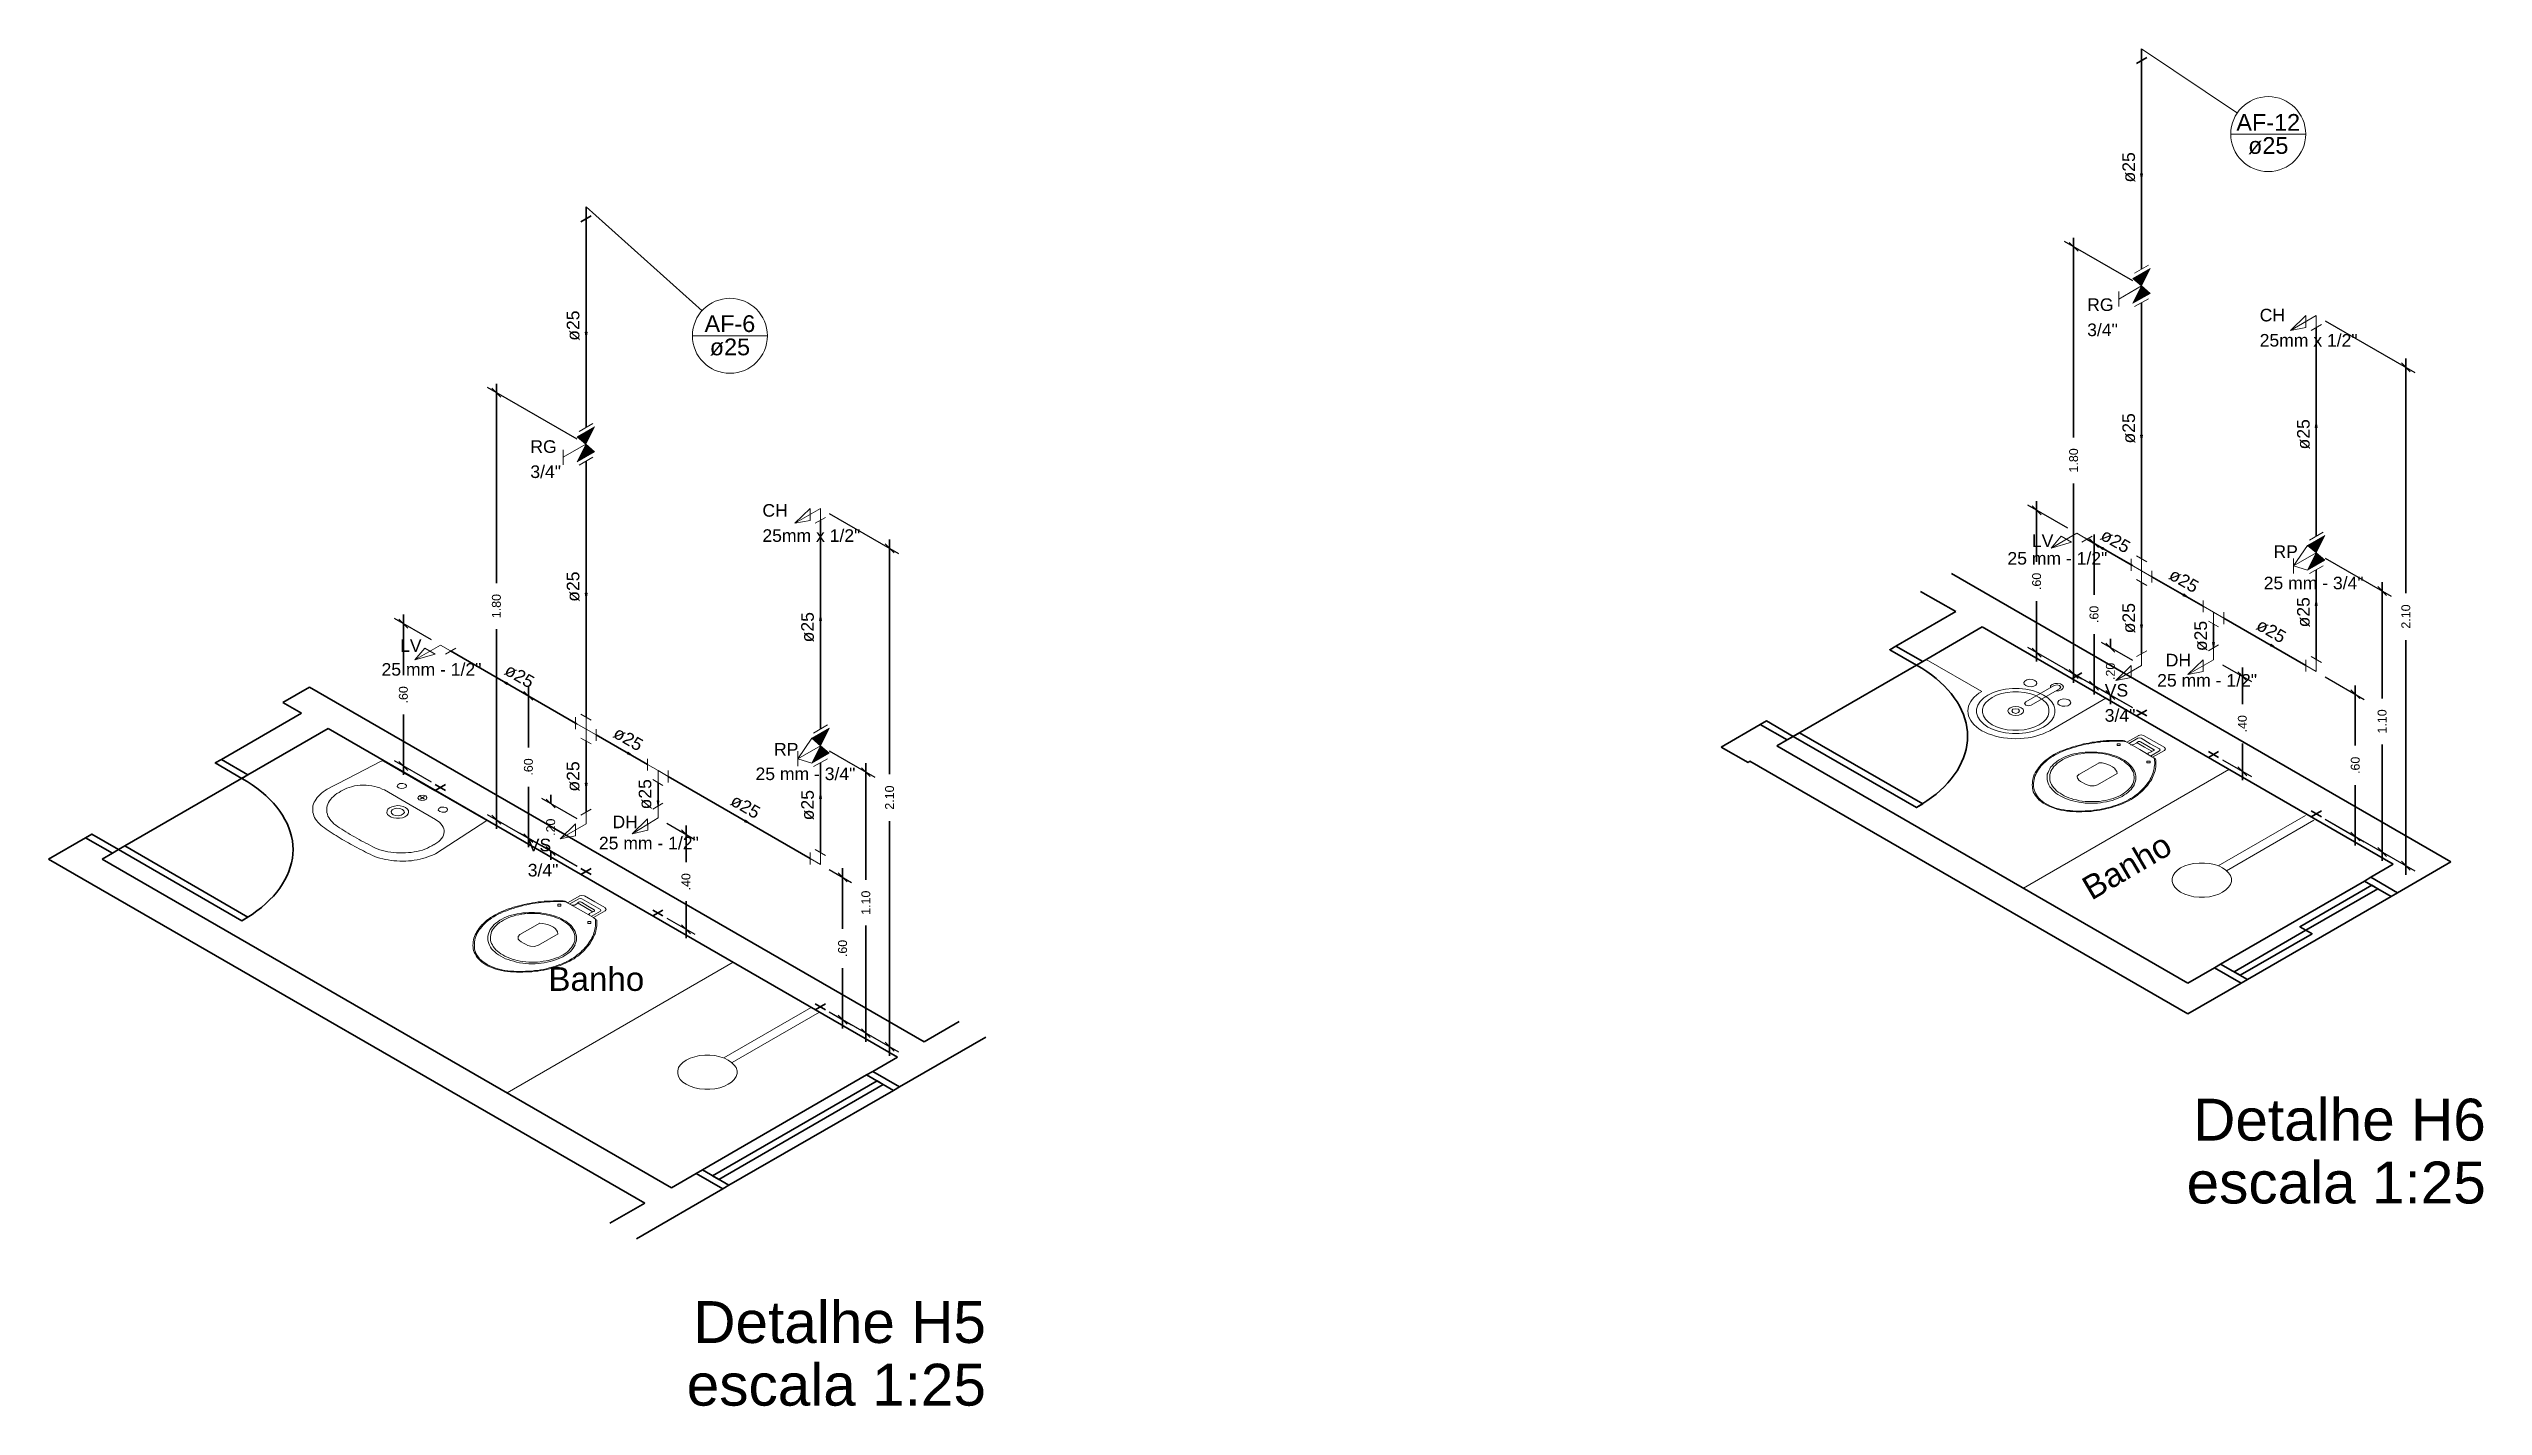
# Model space of a CAD drawing. Header units: inches. Extents: x -21 to 129, y -108 to 34.
# Drawn here: x 53.54 to 63.8, y -60.55 to -54.83 of the extents above; entities that cross this region are included whole.
import ezdxf

# ---------------------------------------------------------------- set-up
doc = ezdxf.new("R2010")
doc.units = ezdxf.units.IN
doc.header["$MEASUREMENT"] = 0
for name, color, linetype, lineweight in [('AF-Colunas', 8, 'Continuous', 30), ('AF-Conexões detalhe', 8, 'Continuous', 20), ('AF-Indicação coluna', 5, 'Continuous', 20), ('AF-Sentido tubo', 8, 'Continuous', 20), ('AF-Textos coluna', 7, 'Continuous', 20), ('AF-Textos conexão', 7, 'Continuous', 20), ('AF-Textos tubo', 7, 'Continuous', 20), ('AF-Tubos detalhe', 170, 'Continuous', 30), ('DI-Títulos', 3, 'Continuous', 30), ('Simbolos', 8, 'Continuous', 20), ('xcota', 1, 'Continuous', 30), ('xEIXO', 3, 'Continuous', 30), ('XJANELAS E PORTAS', 4, 'Continuous', 30), ('xMOVEIS', 253, 'Continuous', 20), ('XPAREDE', 7, 'Continuous', 30), ('xPISO', 4, 'Continuous', 30), ('xTEXTO', 7, 'Continuous', 20)]:
    doc.layers.add(name, color=color, linetype=linetype, lineweight=lineweight)
doc.styles.add('Arial', font='arial.ttf')
doc.dimstyles.new('cota-25', dxfattribs={"dimtxt": 0.0375, "dimasz": 0.0375, "dimexe": 0.0375, "dimexo": 0.0375, "dimgap": 0.05, "dimtad": 0, "dimzin": 4, "dimdsep": 46, "dimtxsty": 'Arial', "dimblk": 'OBLIQUE', "dimcen": 0.0375, "dimdle": 0.0375, "dimclrd": 256, "dimclrt": 4, "dimadec": 0, "dimazin": 1, "dimtfac": 1, "dimtix": 1, "dimtofl": 0, "dimtmove": 0, "dimatfit": 3, "dimfxl": 0, "dimtolj": 1, "dimtzin": 0, "dimlwd": -1, "dimarcsym": 0})

msp = doc.modelspace()

# ---------------------------------------------------------------- texts
at = {"layer": 'AF-Textos coluna', "char_height": 0.0706, "attachment_point": 8, "line_spacing_factor": 0.798, "style": 'Arial'}
for s, insert, width in [('AF-12', (62.893, -55.173), 0.23454), ('ø25', (62.893, -55.272), 0.18647), ('AF-6', (56.41, -56.022), 0.23416), ('ø25', (56.41, -56.121), 0.18617)]:
    msp.add_mtext(s, dxfattribs=dict(at, insert=insert, width=width))
at = {"layer": 'AF-Textos conexão', "attachment_point": 7, "line_spacing_factor": 0.798, "style": 'Arial'}
for s, insert, char_height, width in [('RG', (62.13, -55.933), 0.053, 0.1219), ('3/4"', (62.13, -56.039), 0.053, 0.14215), ('CH', (62.857, -55.977), 0.053, 0.11753), ('25mm x 1/2"', (62.857, -56.083), 0.05295, 0.45384), ('RG', (55.569, -56.531), 0.053, 0.12031), ('3/4"', (55.569, -56.637), 0.053, 0.14029), ('CH', (56.547, -56.8), 0.053, 0.116), ('25mm x 1/2"', (56.547, -56.906), 0.05295, 0.44792), ('LV', (61.897, -56.927), 0.053, 0.09966), ('RP', (62.915, -56.973), 0.053, 0.11316), ('25 mm - 1/2"', (61.794, -57.002), 0.05295, 0.46337), ('25 mm - 3/4"', (62.874, -57.106), 0.05295, 0.46337), ('LV', (55.02, -57.369), 0.053, 0.09836), ('25 mm - 1/2"', (54.942, -57.47), 0.05295, 0.45732), ('DH', (62.461, -57.43), 0.053, 0.09966), ('VS', (62.204, -57.558), 0.053, 0.1088), ('25 mm - 1/2"', (62.425, -57.516), 0.05295, 0.46337), ('3/4"', (62.204, -57.664), 0.053, 0.14215), ('RP', (56.596, -57.806), 0.053, 0.11169), ('25 mm - 3/4"', (56.518, -57.91), 0.05295, 0.45732), ('DH', (55.915, -58.112), 0.053, 0.09836), ('VS', (55.558, -58.21), 0.053, 0.10737), ('25 mm - 1/2"', (55.858, -58.202), 0.05295, 0.45732), ('3/4"', (55.558, -58.316), 0.053, 0.14029)]:
    msp.add_mtext(s, dxfattribs=dict(at, insert=insert, char_height=char_height, width=width))
at = {"layer": 'AF-Textos tubo', "char_height": 0.053, "attachment_point": 8, "line_spacing_factor": 0.798, "style": 'Arial'}
for insert, width, rotation in [((62.333, -55.327), 0.14016, 90), ((55.777, -55.994), 0.13833, 90), ((62.333, -56.427), 0.14016, 90), ((63.069, -56.452), 0.14016, 90), ((62.236, -56.925), 0.14016, 330.0016), ((55.777, -57.094), 0.13833, 90), ((62.524, -57.092), 0.14016, 330.0014), ((63.069, -57.202), 0.14016, 90), ((56.765, -57.265), 0.13833, 90), ((62.333, -57.227), 0.14016, 90), ((62.636, -57.302), 0.14016, 90), ((62.892, -57.304), 0.14016, 329.999), ((55.51, -57.494), 0.13833, 330.0021), ((55.968, -57.759), 0.13833, 329.9901), ((55.777, -57.894), 0.13833, 90), ((56.08, -57.969), 0.13833, 90), ((56.765, -58.015), 0.13833, 90), ((56.462, -58.044), 0.13833, 329.9994)]:
    msp.add_mtext('ø25', dxfattribs=dict(at, insert=insert, width=width, rotation=rotation))
at = {"layer": 'DI-Títulos', "char_height": 0.1765, "attachment_point": 9, "line_spacing_factor": 0.798, "style": 'Arial'}
for s, insert, width in [('Detalhe H6', (63.81, -59.431), 1.5075), ('escala 1:25', (63.81, -59.696), 1.38849), ('Detalhe H5', (57.489, -60.284), 1.35651), ('escala 1:25', (57.489, -60.548), 1.38824)]:
    msp.add_mtext(s, dxfattribs=dict(at, insert=insert, width=width))
at = {"layer": 'xTEXTO', "insert": (62.323, -58.317), "char_height": 0.1, "width": 0.55355, "attachment_point": 8, "rotation": 30.4211, "line_spacing_factor": 0.798, "style": 'Arial'}
msp.add_mtext('Banho', dxfattribs=at)
at = {"layer": 'xTEXTO', "insert": (55.847, -58.799), "char_height": 0.1, "width": 0.55288, "attachment_point": 8, "line_spacing_factor": 0.798, "style": 'Arial'}
msp.add_mtext('Banho', dxfattribs=at)

# ---------------------------------------------------------------- blocks, each defined once
blk = doc.blocks.new('_Closed')
at = {"color": 0, "linetype": 'ByBlock', "lineweight": -2}
for p, q in [((-1, 0.166667), (0, 0)), ((-1, 0.166667), (-1, -0.166667)), ((0, 0), (-1, -0.166667)), ((0, 0), (-1, 0))]:
    blk.add_line(p, q, dxfattribs=at)
blk = doc.blocks.new('_Oblique')
at = {"color": 0, "linetype": 'ByBlock', "lineweight": -2}
blk.add_line((-0.5, -0.5), (0.5, 0.5), dxfattribs=at)
blk = doc.blocks.new('*D36')
at = {"layer": 'Defpoints', "color": 0, "transparency": 16777216}
for p in [(56.792, -58.265), (56.885, -58.319), (56.792, -58.865)]:
    blk.add_point(p, dxfattribs=at)
at = {"layer": 'xcota', "color": 0, "lineweight": -2, "transparency": 16777216}
for p, q in [((56.829, -58.286), (56.923, -58.341)), ((56.829, -58.886), (56.923, -58.941))]:
    blk.add_line(p, q, dxfattribs=at)
at = {"layer": 'xcota', "transparency": 16777216}
for p, q in [((56.885, -58.281), (56.885, -58.536)), ((56.885, -58.956), (56.885, -58.702))]:
    blk.add_line(p, q, dxfattribs=at)
at = {"layer": 'xcota', "transparency": 16777216, "xscale": 0.0375, "yscale": 0.0375, "zscale": 0.0375}
for p, rotation in [((56.885, -58.319), 90), ((56.885, -58.919), 270)]:
    blk.add_blockref('_Oblique', p, dxfattribs=dict(at, rotation=rotation))
at = {"layer": 'xcota', "color": 4, "transparency": 16777216, "insert": (56.885, -58.619), "char_height": 0.0375, "attachment_point": 5, "rotation": 90, "style": 'Arial'}
blk.add_mtext('\\A1;.60', dxfattribs=at)
blk = doc.blocks.new('*D37')
at = {"layer": 'Defpoints', "color": 0, "transparency": 16777216}
for p in [(56.792, -57.765), (56.983, -57.876), (56.792, -58.865)]:
    blk.add_point(p, dxfattribs=at)
at = {"layer": 'xcota', "color": 0, "lineweight": -2, "transparency": 16777216}
for p, q in [((56.829, -57.786), (57.021, -57.897)), ((56.829, -58.886), (57.021, -58.997))]:
    blk.add_line(p, q, dxfattribs=at)
at = {"layer": 'xcota', "transparency": 16777216}
for p, q in [((56.983, -57.838), (56.983, -58.329)), ((56.983, -59.013), (56.983, -58.522))]:
    blk.add_line(p, q, dxfattribs=at)
at = {"layer": 'xcota', "transparency": 16777216, "xscale": 0.0375, "yscale": 0.0375, "zscale": 0.0375}
for p, rotation in [((56.983, -57.876), 90), ((56.983, -58.976), 270)]:
    blk.add_blockref('_Oblique', p, dxfattribs=dict(at, rotation=rotation))
at = {"layer": 'xcota', "color": 4, "transparency": 16777216, "insert": (56.983, -58.426), "char_height": 0.0375, "attachment_point": 5, "rotation": 90, "style": 'Arial'}
blk.add_mtext('\\A1;1.10', dxfattribs=at)
blk = doc.blocks.new('*D38')
at = {"layer": 'Defpoints', "color": 0, "transparency": 16777216}
for p in [(56.792, -56.765), (57.083, -56.933), (56.792, -58.865)]:
    blk.add_point(p, dxfattribs=at)
at = {"layer": 'xcota', "color": 0, "lineweight": -2, "transparency": 16777216}
for p, q in [((56.829, -56.786), (57.121, -56.955)), ((56.829, -58.886), (57.121, -59.055))]:
    blk.add_line(p, q, dxfattribs=at)
at = {"layer": 'xcota', "transparency": 16777216}
for p, q in [((57.083, -56.896), (57.083, -57.884)), ((57.083, -59.071), (57.083, -58.082))]:
    blk.add_line(p, q, dxfattribs=at)
at = {"layer": 'xcota', "transparency": 16777216, "xscale": 0.0375, "yscale": 0.0375, "zscale": 0.0375}
for p, rotation in [((57.083, -56.933), 90), ((57.083, -59.033), 270)]:
    blk.add_blockref('_Oblique', p, dxfattribs=dict(at, rotation=rotation))
at = {"layer": 'xcota', "color": 4, "transparency": 16777216, "insert": (57.083, -57.983), "char_height": 0.0375, "attachment_point": 5, "rotation": 90, "style": 'Arial'}
blk.add_mtext('\\A1;2.10', dxfattribs=at)
blk = doc.blocks.new('*D39')
at = {"layer": 'Defpoints', "color": 0, "transparency": 16777216}
for p in [(56.107, -58.069), (56.225, -58.138), (56.107, -58.469)]:
    blk.add_point(p, dxfattribs=at)
at = {"layer": 'xcota', "color": 0, "lineweight": -2, "transparency": 16777216}
for p, q in [((56.144, -58.091), (56.262, -58.159)), ((56.144, -58.491), (56.262, -58.559))]:
    blk.add_line(p, q, dxfattribs=at)
at = {"layer": 'xcota', "transparency": 16777216}
for p, q in [((56.225, -58.1), (56.225, -58.255)), ((56.225, -58.575), (56.225, -58.42))]:
    blk.add_line(p, q, dxfattribs=at)
at = {"layer": 'xcota', "transparency": 16777216, "xscale": 0.0375, "yscale": 0.0375, "zscale": 0.0375}
for p, rotation in [((56.225, -58.138), 90), ((56.225, -58.538), 270)]:
    blk.add_blockref('_Oblique', p, dxfattribs=dict(at, rotation=rotation))
at = {"layer": 'xcota', "color": 4, "transparency": 16777216, "insert": (56.225, -58.338), "char_height": 0.0375, "attachment_point": 5, "rotation": 90, "style": 'Arial'}
blk.add_mtext('\\A1;.40', dxfattribs=at)
blk = doc.blocks.new('*D40')
at = {"layer": 'Defpoints', "color": 0, "transparency": 16777216}
for p in [(55.655, -58.008), (55.804, -58.094), (55.804, -58.294)]:
    blk.add_point(p, dxfattribs=at)
at = {"layer": 'xcota', "color": 0, "lineweight": -2, "transparency": 16777216}
for p, q in [((55.766, -58.073), (55.617, -57.987)), ((55.766, -58.273), (55.617, -58.187))]:
    blk.add_line(p, q, dxfattribs=at)
at = {"layer": 'xcota', "transparency": 16777216}
for p, q in [((55.655, -58.008), (55.655, -57.971)), ((55.655, -58.208), (55.655, -58.246))]:
    blk.add_line(p, q, dxfattribs=at)
at = {"layer": 'xcota', "transparency": 16777216, "xscale": 0.0375, "yscale": 0.0375, "zscale": 0.0375}
for p, rotation in [((55.655, -58.008), 270), ((55.655, -58.208), 90)]:
    blk.add_blockref('_Oblique', p, dxfattribs=dict(at, rotation=rotation))
at = {"layer": 'xcota', "color": 4, "transparency": 16777216, "insert": (55.655, -58.108), "char_height": 0.0375, "attachment_point": 5, "rotation": 90, "style": 'Arial'}
blk.add_mtext('\\A1;.20', dxfattribs=at)
blk = doc.blocks.new('*D41')
at = {"layer": 'Defpoints', "color": 0, "transparency": 16777216}
for p in [(55.561, -57.554), (55.804, -57.694), (55.804, -58.294)]:
    blk.add_point(p, dxfattribs=at)
at = {"layer": 'xcota', "color": 0, "lineweight": -2, "transparency": 16777216}
for p, q in [((55.766, -57.673), (55.524, -57.533)), ((55.766, -58.273), (55.524, -58.133))]:
    blk.add_line(p, q, dxfattribs=at)
at = {"layer": 'xcota', "transparency": 16777216}
for p, q in [((55.561, -57.517), (55.561, -57.772)), ((55.561, -58.192), (55.561, -57.937))]:
    blk.add_line(p, q, dxfattribs=at)
at = {"layer": 'xcota', "transparency": 16777216, "xscale": 0.0375, "yscale": 0.0375, "zscale": 0.0375}
for p, rotation in [((55.561, -57.554), 90), ((55.561, -58.154), 270)]:
    blk.add_blockref('_Oblique', p, dxfattribs=dict(at, rotation=rotation))
at = {"layer": 'xcota', "color": 4, "transparency": 16777216, "insert": (55.561, -57.854), "char_height": 0.0375, "attachment_point": 5, "rotation": 90, "style": 'Arial'}
blk.add_mtext('\\A1;.60', dxfattribs=at)
blk = doc.blocks.new('*D42')
at = {"layer": 'Defpoints', "color": 0, "transparency": 16777216}
for p in [(55.426, -56.277), (55.803, -56.494), (55.804, -58.294)]:
    blk.add_point(p, dxfattribs=at)
at = {"layer": 'xcota', "color": 0, "lineweight": -2, "transparency": 16777216}
for p, q in [((55.766, -56.473), (55.388, -56.255)), ((55.766, -58.273), (55.388, -58.055))]:
    blk.add_line(p, q, dxfattribs=at)
at = {"layer": 'xcota', "transparency": 16777216}
for p, q in [((55.426, -56.239), (55.426, -57.08)), ((55.426, -58.114), (55.426, -57.273))]:
    blk.add_line(p, q, dxfattribs=at)
at = {"layer": 'xcota', "transparency": 16777216, "xscale": 0.0375, "yscale": 0.0375, "zscale": 0.0375}
for p, rotation in [((55.426, -56.277), 90), ((55.426, -58.076), 270)]:
    blk.add_blockref('_Oblique', p, dxfattribs=dict(at, rotation=rotation))
at = {"layer": 'xcota', "color": 4, "transparency": 16777216, "insert": (55.426, -57.176), "char_height": 0.0375, "attachment_point": 5, "rotation": 90, "style": 'Arial'}
blk.add_mtext('\\A1;1.80', dxfattribs=at)
blk = doc.blocks.new('*D43')
at = {"layer": 'Defpoints', "color": 0, "transparency": 16777216}
for p in [(55.034, -57.25), (55.19, -57.34), (55.19, -57.94)]:
    blk.add_point(p, dxfattribs=at)
at = {"layer": 'xcota', "color": 0, "lineweight": -2, "transparency": 16777216}
for p, q in [((55.152, -57.318), (54.996, -57.228)), ((55.152, -57.918), (54.996, -57.828))]:
    blk.add_line(p, q, dxfattribs=at)
at = {"layer": 'xcota', "transparency": 16777216}
for p, q in [((55.034, -57.212), (55.034, -57.467)), ((55.034, -57.887), (55.034, -57.633))]:
    blk.add_line(p, q, dxfattribs=at)
at = {"layer": 'xcota', "transparency": 16777216, "xscale": 0.0375, "yscale": 0.0375, "zscale": 0.0375}
for p, rotation in [((55.034, -57.25), 90), ((55.034, -57.85), 270)]:
    blk.add_blockref('_Oblique', p, dxfattribs=dict(at, rotation=rotation))
at = {"layer": 'xcota', "color": 4, "transparency": 16777216, "insert": (55.034, -57.55), "char_height": 0.0375, "attachment_point": 5, "rotation": 90, "style": 'Arial'}
blk.add_mtext('\\A1;.60', dxfattribs=at)
blk = doc.blocks.new('*D44')
at = {"layer": 'Defpoints', "color": 0, "transparency": 16777216}
for p in [(63.095, -57.452), (63.26, -57.547), (63.095, -58.052)]:
    blk.add_point(p, dxfattribs=at)
at = {"layer": 'xcota', "color": 0, "lineweight": -2, "transparency": 16777216}
for p, q in [((63.133, -57.474), (63.298, -57.569)), ((63.133, -58.074), (63.298, -58.169))]:
    blk.add_line(p, q, dxfattribs=at)
at = {"layer": 'xcota', "transparency": 16777216}
for p, q in [((63.26, -57.51), (63.26, -57.764)), ((63.26, -58.185), (63.26, -57.93))]:
    blk.add_line(p, q, dxfattribs=at)
at = {"layer": 'xcota', "transparency": 16777216, "xscale": 0.0375, "yscale": 0.0375, "zscale": 0.0375}
for p, rotation in [((63.26, -57.547), 90), ((63.26, -58.147), 270)]:
    blk.add_blockref('_Oblique', p, dxfattribs=dict(at, rotation=rotation))
at = {"layer": 'xcota', "color": 4, "transparency": 16777216, "insert": (63.26, -57.847), "char_height": 0.0375, "attachment_point": 5, "rotation": 90, "style": 'Arial'}
blk.add_mtext('\\A1;.60', dxfattribs=at)
blk = doc.blocks.new('*D45')
at = {"layer": 'Defpoints', "color": 0, "transparency": 16777216}
for p in [(63.095, -56.952), (63.373, -57.112), (63.095, -58.052)]:
    blk.add_point(p, dxfattribs=at)
at = {"layer": 'xcota', "color": 0, "lineweight": -2, "transparency": 16777216}
for p, q in [((63.133, -56.974), (63.411, -57.134)), ((63.133, -58.074), (63.411, -58.234))]:
    blk.add_line(p, q, dxfattribs=at)
at = {"layer": 'xcota', "transparency": 16777216}
for p, q in [((63.373, -57.075), (63.373, -57.566)), ((63.373, -58.25), (63.373, -57.759))]:
    blk.add_line(p, q, dxfattribs=at)
at = {"layer": 'xcota', "transparency": 16777216, "xscale": 0.0375, "yscale": 0.0375, "zscale": 0.0375}
for p, rotation in [((63.373, -57.112), 90), ((63.373, -58.212), 270)]:
    blk.add_blockref('_Oblique', p, dxfattribs=dict(at, rotation=rotation))
at = {"layer": 'xcota', "color": 4, "transparency": 16777216, "insert": (63.373, -57.662), "char_height": 0.0375, "attachment_point": 5, "rotation": 90, "style": 'Arial'}
blk.add_mtext('\\A1;1.10', dxfattribs=at)
blk = doc.blocks.new('*D46')
at = {"layer": 'Defpoints', "color": 0, "transparency": 16777216}
for p in [(63.095, -55.952), (63.095, -58.052), (63.473, -58.27)]:
    blk.add_point(p, dxfattribs=at)
at = {"layer": 'xcota', "color": 0, "lineweight": -2, "transparency": 16777216}
for p, q in [((63.133, -55.974), (63.511, -56.192)), ((63.133, -58.074), (63.511, -58.292))]:
    blk.add_line(p, q, dxfattribs=at)
at = {"layer": 'xcota', "transparency": 16777216}
for p, q in [((63.473, -56.133), (63.473, -57.121)), ((63.473, -58.308), (63.473, -57.319))]:
    blk.add_line(p, q, dxfattribs=at)
at = {"layer": 'xcota', "transparency": 16777216, "xscale": 0.0375, "yscale": 0.0375, "zscale": 0.0375}
for p, rotation in [((63.473, -56.17), 90), ((63.473, -58.27), 270)]:
    blk.add_blockref('_Oblique', p, dxfattribs=dict(at, rotation=rotation))
at = {"layer": 'xcota', "color": 4, "transparency": 16777216, "insert": (63.473, -57.22), "char_height": 0.0375, "attachment_point": 5, "rotation": 90, "style": 'Arial'}
blk.add_mtext('\\A1;2.10', dxfattribs=at)
blk = doc.blocks.new('*D47')
at = {"layer": 'Defpoints', "color": 0, "transparency": 16777216}
for p in [(62.662, -57.402), (62.784, -57.472), (62.662, -57.802)]:
    blk.add_point(p, dxfattribs=at)
at = {"layer": 'xcota', "color": 0, "lineweight": -2, "transparency": 16777216}
for p, q in [((62.7, -57.424), (62.822, -57.494)), ((62.7, -57.824), (62.822, -57.894))]:
    blk.add_line(p, q, dxfattribs=at)
at = {"layer": 'xcota', "transparency": 16777216}
for p, q in [((62.784, -57.435), (62.784, -57.589)), ((62.784, -57.91), (62.784, -57.755))]:
    blk.add_line(p, q, dxfattribs=at)
at = {"layer": 'xcota', "transparency": 16777216, "xscale": 0.0375, "yscale": 0.0375, "zscale": 0.0375}
for p, rotation in [((62.784, -57.472), 90), ((62.784, -57.872), 270)]:
    blk.add_blockref('_Oblique', p, dxfattribs=dict(at, rotation=rotation))
at = {"layer": 'xcota', "color": 4, "transparency": 16777216, "insert": (62.784, -57.672), "char_height": 0.0375, "attachment_point": 5, "rotation": 90, "style": 'Arial'}
blk.add_mtext('\\A1;.40', dxfattribs=at)
blk = doc.blocks.new('*D48')
at = {"layer": 'Defpoints', "color": 0, "transparency": 16777216}
for p in [(61.917, -56.772), (62.086, -56.869), (62.086, -57.469)]:
    blk.add_point(p, dxfattribs=at)
at = {"layer": 'xcota', "transparency": 16777216}
for p, q in [((61.917, -56.734), (61.917, -56.989)), ((61.917, -57.409), (61.917, -57.155))]:
    blk.add_line(p, q, dxfattribs=at)
at = {"layer": 'xcota', "color": 0, "lineweight": -2, "transparency": 16777216}
for p, q in [((62.049, -56.848), (61.88, -56.75)), ((62.049, -57.448), (61.88, -57.35))]:
    blk.add_line(p, q, dxfattribs=at)
at = {"layer": 'xcota', "transparency": 16777216, "xscale": 0.0375, "yscale": 0.0375, "zscale": 0.0375}
for p, rotation in [((61.917, -56.772), 90), ((61.917, -57.372), 270)]:
    blk.add_blockref('_Oblique', p, dxfattribs=dict(at, rotation=rotation))
at = {"layer": 'xcota', "color": 4, "transparency": 16777216, "insert": (61.917, -57.072), "char_height": 0.0375, "attachment_point": 5, "rotation": 90, "style": 'Arial'}
blk.add_mtext('\\A1;.60', dxfattribs=at)
blk = doc.blocks.new('*D49')
at = {"layer": 'Defpoints', "color": 0, "transparency": 16777216}
for p in [(62.228, -57.351), (62.359, -57.427), (62.359, -57.627)]:
    blk.add_point(p, dxfattribs=at)
at = {"layer": 'xcota', "color": 0, "lineweight": -2, "transparency": 16777216}
for p, q in [((62.322, -57.405), (62.19, -57.33)), ((62.322, -57.605), (62.19, -57.53))]:
    blk.add_line(p, q, dxfattribs=at)
at = {"layer": 'xcota', "transparency": 16777216}
for p, q in [((62.228, -57.351), (62.228, -57.314)), ((62.228, -57.551), (62.228, -57.589))]:
    blk.add_line(p, q, dxfattribs=at)
at = {"layer": 'xcota', "transparency": 16777216, "xscale": 0.0375, "yscale": 0.0375, "zscale": 0.0375}
for p, rotation in [((62.228, -57.351), 270), ((62.228, -57.551), 90)]:
    blk.add_blockref('_Oblique', p, dxfattribs=dict(at, rotation=rotation))
at = {"layer": 'xcota', "color": 4, "transparency": 16777216, "insert": (62.228, -57.451), "char_height": 0.0375, "attachment_point": 5, "rotation": 90, "style": 'Arial'}
blk.add_mtext('\\A1;.20', dxfattribs=at)
blk = doc.blocks.new('*D50')
at = {"layer": 'Defpoints', "color": 0, "transparency": 16777216}
for p in [(62.159, -56.911), (62.359, -57.027), (62.359, -57.627)]:
    blk.add_point(p, dxfattribs=at)
at = {"layer": 'xcota', "color": 0, "lineweight": -2, "transparency": 16777216}
for p, q in [((62.322, -57.005), (62.122, -56.89)), ((62.322, -57.605), (62.122, -57.49))]:
    blk.add_line(p, q, dxfattribs=at)
at = {"layer": 'xcota', "transparency": 16777216}
for p, q in [((62.159, -56.874), (62.159, -57.129)), ((62.159, -57.549), (62.159, -57.294))]:
    blk.add_line(p, q, dxfattribs=at)
at = {"layer": 'xcota', "transparency": 16777216, "xscale": 0.0375, "yscale": 0.0375, "zscale": 0.0375}
for p, rotation in [((62.159, -56.911), 90), ((62.159, -57.511), 270)]:
    blk.add_blockref('_Oblique', p, dxfattribs=dict(at, rotation=rotation))
at = {"layer": 'xcota', "color": 4, "transparency": 16777216, "insert": (62.159, -57.211), "char_height": 0.0375, "attachment_point": 5, "rotation": 90, "style": 'Arial'}
blk.add_mtext('\\A1;.60', dxfattribs=at)
blk = doc.blocks.new('*D51')
at = {"layer": 'Defpoints', "color": 0, "transparency": 16777216}
for p in [(62.073, -55.662), (62.359, -55.827), (62.359, -57.627)]:
    blk.add_point(p, dxfattribs=at)
at = {"layer": 'xcota', "color": 0, "lineweight": -2, "transparency": 16777216}
for p, q in [((62.322, -55.805), (62.035, -55.64)), ((62.322, -57.605), (62.035, -57.44))]:
    blk.add_line(p, q, dxfattribs=at)
at = {"layer": 'xcota', "transparency": 16777216}
for p, q in [((62.073, -55.624), (62.073, -56.465)), ((62.073, -57.499), (62.073, -56.659))]:
    blk.add_line(p, q, dxfattribs=at)
at = {"layer": 'xcota', "transparency": 16777216, "xscale": 0.0375, "yscale": 0.0375, "zscale": 0.0375}
for p, rotation in [((62.073, -55.662), 90), ((62.073, -57.462), 270)]:
    blk.add_blockref('_Oblique', p, dxfattribs=dict(at, rotation=rotation))
at = {"layer": 'xcota', "color": 4, "transparency": 16777216, "insert": (62.073, -56.562), "char_height": 0.0375, "attachment_point": 5, "rotation": 90, "style": 'Arial'}
blk.add_mtext('\\A1;1.80', dxfattribs=at)

# ---------------------------------------------------------------- dimensions: what is measured, and where the dimension line sits
at = {"layer": 'xcota'}
for base, p1, p2, picture, middle in [((62.073, -55.662), (62.359, -57.627), (62.359, -55.827), '*D51', (62.073, -56.562)), ((63.473, -58.27), (63.095, -55.952), (63.095, -58.052), '*D46', (63.473, -57.22)), ((55.426, -56.277), (55.804, -58.294), (55.803, -56.494), '*D42', (55.426, -57.176)), ((61.917, -56.772), (62.086, -57.469), (62.086, -56.869), '*D48', (61.917, -57.072)), ((57.083, -56.933), (56.792, -58.865), (56.792, -56.765), '*D38', (57.083, -57.983)), ((62.159, -56.911), (62.359, -57.627), (62.359, -57.027), '*D50', (62.159, -57.211)), ((63.373, -57.112), (63.095, -58.052), (63.095, -56.952), '*D45', (63.373, -57.662)), ((55.034, -57.25), (55.19, -57.94), (55.19, -57.34), '*D43', (55.034, -57.55)), ((62.228, -57.351), (62.359, -57.627), (62.359, -57.427), '*D49', (62.228, -57.451)), ((62.784, -57.472), (62.662, -57.802), (62.662, -57.402), '*D47', (62.784, -57.672)), ((63.26, -57.547), (63.095, -58.052), (63.095, -57.452), '*D44', (63.26, -57.847)), ((55.561, -57.554), (55.804, -58.294), (55.804, -57.694), '*D41', (55.561, -57.854)), ((56.983, -57.876), (56.792, -58.865), (56.792, -57.765), '*D37', (56.983, -58.426)), ((55.655, -58.008), (55.804, -58.294), (55.804, -58.094), '*D40', (55.655, -58.108)), ((56.225, -58.138), (56.107, -58.469), (56.107, -58.069), '*D39', (56.225, -58.338)), ((56.885, -58.319), (56.792, -58.865), (56.792, -58.265), '*D36', (56.885, -58.619))]:
    dim = msp.add_linear_dim(base=base, p1=p1, p2=p2, angle=90, dimstyle='cota-25', dxfattribs=at)
    dim.commit()
    dim.dimension.update_dxf_attribs({"geometry": picture, "text_midpoint": middle})

# ---------------------------------------------------------------- hatches: boundary and pattern name
at = {"layer": 'Simbolos', "linetype": 'Continuous'}
for points in [[(62.396, -55.753), (62.323, -55.795), (62.359, -55.827)], [(62.359, -55.827), (62.396, -55.858), (62.323, -55.9)], [(55.803, -56.494), (55.84, -56.421), (55.767, -56.463)], [(55.84, -56.526), (55.767, -56.568), (55.803, -56.494)], [(63.132, -56.878), (63.059, -56.92), (63.095, -56.952)], [(63.095, -56.952), (63.132, -56.983), (63.059, -57.025)], [(56.792, -57.765), (56.828, -57.691), (56.755, -57.733)], [(56.828, -57.796), (56.755, -57.838), (56.792, -57.765)]]:
    msp.add_hatch(color=256, dxfattribs=at).paths.add_polyline_path(points)

# ---------------------------------------------------------------- linework, layer by layer
at = {"layer": 'AF-Colunas', "linetype": 'Continuous'}
for p, q in [((62.381, -54.864), (62.338, -54.889)), ((62.359, -54.827), (62.359, -54.877)), ((55.804, -55.494), (55.804, -55.544)), ((55.782, -55.557), (55.825, -55.532))]:
    msp.add_line(p, q, dxfattribs=at)
at = {"layer": 'AF-Conexões detalhe', "linetype": 'Continuous'}
for p, q in [((63.095, -55.952), (62.987, -56.014)), ((63.052, -55.952), (62.987, -56.014)), ((63.052, -56.002), (62.987, -56.014)), ((63.052, -55.952), (63.052, -56.002)), ((63.117, -55.989), (63.074, -56.014)), ((63.095, -55.952), (63.095, -56.002)), ((56.792, -56.765), (56.683, -56.827)), ((56.748, -56.765), (56.683, -56.827)), ((56.748, -56.815), (56.683, -56.827)), ((56.748, -56.765), (56.748, -56.815)), ((56.77, -56.827), (56.813, -56.802)), ((56.792, -56.765), (56.792, -56.815)), ((62.086, -56.869), (61.978, -56.932)), ((62.021, -56.882), (61.978, -56.932)), ((62.064, -56.907), (61.978, -56.932)), ((62.064, -56.907), (62.021, -56.882)), ((62.086, -56.869), (62.129, -56.894)), ((62.151, -56.881), (62.108, -56.906)), ((62.316, -56.977), (62.316, -57.027)), ((62.359, -57.027), (62.316, -57.002)), ((62.338, -56.964), (62.381, -56.989)), ((62.359, -57.027), (62.359, -56.977)), ((62.359, -57.027), (62.359, -57.077)), ((62.359, -57.027), (62.403, -57.052)), ((62.403, -57.027), (62.403, -57.077)), ((62.338, -57.064), (62.381, -57.089)), ((62.619, -57.152), (62.619, -57.202)), ((62.662, -57.202), (62.619, -57.177)), ((62.641, -57.239), (62.684, -57.264)), ((62.662, -57.202), (62.706, -57.227)), ((62.662, -57.202), (62.662, -57.252)), ((62.706, -57.202), (62.706, -57.252)), ((55.19, -57.34), (55.082, -57.403)), ((55.125, -57.353), (55.082, -57.403)), ((55.125, -57.353), (55.168, -57.378)), ((55.19, -57.34), (55.233, -57.365)), ((55.211, -57.378), (55.255, -57.353)), ((62.684, -57.339), (62.641, -57.364)), ((62.662, -57.402), (62.662, -57.352)), ((55.168, -57.378), (55.082, -57.403)), ((62.359, -57.427), (62.251, -57.489)), ((62.316, -57.427), (62.251, -57.489)), ((62.316, -57.427), (62.316, -57.477)), ((62.381, -57.364), (62.338, -57.389)), ((62.359, -57.427), (62.359, -57.377)), ((62.662, -57.402), (62.554, -57.464)), ((62.619, -57.402), (62.554, -57.464)), ((62.619, -57.452), (62.554, -57.464)), ((62.619, -57.402), (62.619, -57.452)), ((63.052, -57.402), (63.052, -57.452)), ((63.095, -57.452), (63.052, -57.427)), ((63.074, -57.389), (63.117, -57.414)), ((63.095, -57.452), (63.095, -57.402)), ((62.316, -57.477), (62.251, -57.489)), ((55.76, -57.644), (55.76, -57.694)), ((55.825, -57.657), (55.782, -57.632)), ((55.804, -57.694), (55.804, -57.644)), ((55.804, -57.694), (55.76, -57.669)), ((55.825, -57.757), (55.782, -57.732)), ((55.804, -57.694), (55.804, -57.744)), ((55.804, -57.694), (55.847, -57.719)), ((55.847, -57.694), (55.847, -57.744)), ((56.063, -57.819), (56.063, -57.869)), ((56.107, -57.869), (56.063, -57.844)), ((56.128, -57.932), (56.085, -57.907)), ((56.107, -57.869), (56.107, -57.919)), ((56.107, -57.869), (56.15, -57.894)), ((56.15, -57.869), (56.15, -57.919)), ((55.782, -58.057), (55.825, -58.032)), ((55.804, -58.094), (55.804, -58.044)), ((56.107, -58.069), (55.998, -58.136)), ((56.063, -58.072), (55.998, -58.136)), ((56.064, -58.121), (56.063, -58.072)), ((56.085, -58.032), (56.128, -58.007)), ((56.107, -58.069), (56.107, -58.019)), ((55.804, -58.094), (55.695, -58.157)), ((55.76, -58.094), (55.695, -58.157)), ((55.76, -58.144), (55.695, -58.157)), ((55.76, -58.094), (55.76, -58.144)), ((56.064, -58.121), (55.998, -58.136)), ((56.748, -58.215), (56.748, -58.265)), ((56.792, -58.265), (56.748, -58.24)), ((56.813, -58.227), (56.77, -58.202)), ((56.792, -58.265), (56.792, -58.215))]:
    msp.add_line(p, q, dxfattribs=at)
at = {"layer": 'AF-Indicação coluna'}
for p, q in [((62.359, -54.827), (62.763, -55.099)), ((62.736, -55.187), (63.051, -55.187)), ((55.804, -55.494), (56.293, -55.932)), ((56.253, -56.037), (56.568, -56.037))]:
    msp.add_line(p, q, dxfattribs=at)
for centre in [(62.893, -55.187), (56.41, -56.037)]:
    msp.add_circle(centre, 0.158, dxfattribs=at)
at = {"layer": 'AF-Sentido tubo'}
for points in [[(62.359, -55.355), (62.359, -55.274)], [(55.804, -56.022), (55.804, -55.941)], [(62.359, -56.455), (62.359, -56.374)], [(63.095, -56.424), (63.095, -56.505)], [(62.198, -56.934), (62.269, -56.975)], [(55.804, -57.122), (55.804, -57.041)], [(62.535, -57.128), (62.465, -57.088)], [(56.792, -57.237), (56.792, -57.318)], [(62.359, -57.255), (62.359, -57.174)], [(62.662, -57.33), (62.662, -57.249)], [(63.095, -57.174), (63.095, -57.255)], [(62.903, -57.341), (62.833, -57.301)], [(55.473, -57.503), (55.543, -57.544)], [(55.979, -57.796), (55.909, -57.755)], [(55.804, -57.922), (55.804, -57.841)], [(56.107, -57.997), (56.107, -57.916)], [(56.473, -58.081), (56.403, -58.041)], [(56.792, -57.987), (56.792, -58.068)]]:
    msp.add_lwpolyline(points, dxfattribs=at)
at = {"layer": 'AF-Tubos detalhe'}
for p, q in [((62.359, -54.877), (62.359, -55.756)), ((55.804, -55.544), (55.804, -56.424)), ((62.359, -55.898), (62.359, -56.977)), ((63.095, -56.881), (63.095, -56.002)), ((55.804, -56.565), (55.804, -57.644)), ((56.792, -57.694), (56.792, -56.815)), ((62.316, -57.002), (62.129, -56.894)), ((63.095, -57.402), (63.095, -57.023)), ((62.359, -57.077), (62.359, -57.377)), ((62.403, -57.052), (62.619, -57.177)), ((62.662, -57.252), (62.662, -57.352)), ((62.706, -57.227), (63.052, -57.427)), ((55.76, -57.669), (55.233, -57.365)), ((55.804, -57.744), (55.804, -58.044)), ((55.847, -57.719), (56.063, -57.844)), ((56.792, -58.215), (56.792, -57.836)), ((56.107, -57.919), (56.107, -58.019)), ((56.15, -57.894), (56.748, -58.24))]:
    msp.add_line(p, q, dxfattribs=at)
at = {"layer": 'Simbolos'}
for p, q in [((62.396, -55.753), (62.323, -55.795)), ((62.323, -55.795), (62.359, -55.827)), ((62.389, -55.739), (62.33, -55.773)), ((62.396, -55.753), (62.359, -55.827)), ((62.359, -55.827), (62.264, -55.882)), ((62.264, -55.913), (62.264, -55.85)), ((62.323, -55.9), (62.359, -55.827)), ((62.396, -55.858), (62.323, -55.9)), ((62.389, -55.881), (62.33, -55.914)), ((62.396, -55.858), (62.359, -55.827)), ((55.84, -56.421), (55.767, -56.463)), ((55.833, -56.407), (55.775, -56.44)), ((55.84, -56.421), (55.803, -56.494)), ((55.803, -56.494), (55.708, -56.549)), ((55.708, -56.518), (55.708, -56.581)), ((55.767, -56.463), (55.803, -56.494)), ((55.767, -56.568), (55.804, -56.494)), ((55.84, -56.526), (55.767, -56.568)), ((55.84, -56.526), (55.803, -56.494)), ((55.833, -56.548), (55.775, -56.582)), ((63, -57.007), (63.059, -56.92)), ((63.132, -56.878), (63.059, -56.92)), ((63.059, -56.92), (63.096, -56.952)), ((63.125, -56.864), (63.067, -56.898)), ((63.132, -56.878), (63.095, -56.952)), ((63.095, -56.952), (63, -57.007)), ((63, -57.038), (63, -56.975)), ((63, -57.007), (63.059, -57.025)), ((63.059, -57.025), (63.095, -56.952)), ((63.132, -56.983), (63.059, -57.025)), ((63.125, -57.006), (63.067, -57.039)), ((63.132, -56.983), (63.095, -56.952)), ((56.697, -57.82), (56.755, -57.733)), ((56.792, -57.765), (56.697, -57.82)), ((56.828, -57.691), (56.755, -57.733)), ((56.755, -57.733), (56.792, -57.765)), ((56.755, -57.838), (56.792, -57.765)), ((56.821, -57.677), (56.763, -57.711)), ((56.828, -57.691), (56.792, -57.765)), ((56.828, -57.796), (56.792, -57.765)), ((56.697, -57.788), (56.697, -57.851)), ((56.697, -57.82), (56.755, -57.838)), ((56.828, -57.796), (56.755, -57.838)), ((56.821, -57.819), (56.763, -57.852))]:
    msp.add_line(p, q, dxfattribs=at)
at = {"layer": 'xEIXO'}
for p, q in [((62.108, -57.457), (62.065, -57.482)), ((62.065, -57.457), (62.108, -57.482)), ((62.381, -57.614), (62.338, -57.639)), ((62.338, -57.614), (62.381, -57.639)), ((62.684, -57.789), (62.641, -57.814)), ((62.641, -57.789), (62.684, -57.814)), ((55.168, -57.953), (55.212, -57.928)), ((55.212, -57.953), (55.168, -57.928)), ((63.117, -58.039), (63.074, -58.064)), ((63.074, -58.039), (63.117, -58.064)), ((55.782, -58.307), (55.825, -58.282)), ((55.825, -58.307), (55.782, -58.282)), ((56.085, -58.482), (56.128, -58.457)), ((56.128, -58.482), (56.085, -58.457)), ((56.77, -58.877), (56.813, -58.852)), ((56.813, -58.877), (56.77, -58.852))]:
    msp.add_line(p, q, dxfattribs=at)
at = {"layer": 'XJANELAS E PORTAS'}
for p, q in [((62.692, -58.685), (63.299, -58.335)), ((62.805, -58.75), (63.411, -58.4)), ((56.294, -59.552), (56.986, -59.152)), ((56.406, -59.617), (57.099, -59.217))]:
    msp.add_line(p, q, dxfattribs=at)
for points in [[(61.437, -57.41), (61.411, -57.425), (61.298, -57.36), (61.324, -57.345)], [(61.411, -58.025), (61.433, -58.011), (61.454, -57.997), (61.474, -57.983), (61.493, -57.968), (61.511, -57.953), (61.528, -57.937), (61.543, -57.921), (61.557, -57.904), (61.57, -57.887), (61.582, -57.87), (61.592, -57.852), (61.601, -57.834), (61.609, -57.816), (61.615, -57.798), (61.62, -57.78), (61.623, -57.762), (61.625, -57.743), (61.626, -57.725), (61.625, -57.706), (61.623, -57.688), (61.62, -57.669), (61.615, -57.651), (61.609, -57.633), (61.601, -57.615), (61.592, -57.597), (61.582, -57.579), (61.57, -57.562), (61.557, -57.545), (61.543, -57.529), (61.528, -57.512), (61.511, -57.497), (61.493, -57.481), (61.474, -57.466), (61.454, -57.452), (61.433, -57.438), (61.411, -57.425)], [(60.752, -57.675), (60.778, -57.66), (60.891, -57.725), (60.865, -57.74)], [(54.379, -57.887), (54.353, -57.902), (54.241, -57.837), (54.267, -57.822)], [(54.353, -58.502), (54.376, -58.489), (54.397, -58.475), (54.417, -58.46), (54.436, -58.446), (54.454, -58.43), (54.47, -58.414), (54.486, -58.398), (54.5, -58.381), (54.513, -58.365), (54.524, -58.347), (54.535, -58.33), (54.544, -58.312), (54.551, -58.294), (54.557, -58.276), (54.562, -58.258), (54.566, -58.239), (54.568, -58.221), (54.569, -58.202), (54.568, -58.184), (54.566, -58.165), (54.562, -58.147), (54.557, -58.128), (54.551, -58.11), (54.544, -58.092), (54.535, -58.075), (54.524, -58.057), (54.513, -58.04), (54.5, -58.023), (54.486, -58.006), (54.47, -57.99), (54.454, -57.974), (54.436, -57.959), (54.417, -57.944), (54.397, -57.929), (54.376, -57.915), (54.353, -57.902)], [(53.695, -58.152), (53.721, -58.137), (53.834, -58.202), (53.808, -58.217)], [(63.438, -58.384), (63.411, -58.4), (63.299, -58.335), (63.325, -58.319)], [(62.666, -58.7), (62.692, -58.685), (62.805, -58.75), (62.779, -58.765)], [(57.012, -59.137), (56.986, -59.152), (57.099, -59.217), (57.125, -59.202)], [(56.38, -59.632), (56.406, -59.617), (56.294, -59.552), (56.268, -59.567)]]:
    msp.add_lwpolyline(points, dxfattribs=at)
for points in [[(60.891, -57.725), (60.917, -57.71), (61.437, -58.01), (61.411, -58.025), (60.891, -57.725), (60.891, -57.725)], [(53.834, -58.202), (53.86, -58.187), (54.379, -58.487), (54.353, -58.502), (53.834, -58.202), (53.834, -58.202)], [(63.026, -58.527), (63.329, -58.352), (63.355, -58.367), (63.052, -58.542), (63.026, -58.527), (63.026, -58.527)], [(62.749, -58.717), (63.052, -58.542), (63.078, -58.557), (62.775, -58.732), (62.749, -58.717), (62.749, -58.717)], [(56.337, -59.577), (57.03, -59.177), (57.056, -59.192), (56.363, -59.592), (56.337, -59.577), (56.337, -59.577)]]:
    msp.add_lwpolyline(points, close=True, dxfattribs=at)
at = {"layer": 'xMOVEIS'}
for p, q in [((61.686, -57.536), (61.452, -57.401)), ((61.991, -57.511), (61.871, -57.58)), ((62.014, -57.524), (61.894, -57.593)), ((62.208, -57.564), (61.972, -57.701)), ((62.291, -57.747), (62.287, -57.744)), ((62.297, -57.75), (62.291, -57.747)), ((62.348, -57.721), (62.297, -57.75)), ((62.297, -57.75), (62.352, -57.781)), ((62.344, -57.733), (62.306, -57.755)), ((62.327, -57.759), (62.337, -57.754)), ((62.372, -57.77), (62.341, -57.752)), ((62.355, -57.748), (62.382, -57.764)), ((62.396, -57.756), (62.357, -57.733)), ((62.412, -57.746), (62.368, -57.721)), ((62.409, -57.78), (62.382, -57.764)), ((62.435, -57.778), (62.396, -57.756)), ((62.457, -57.772), (62.412, -57.746)), ((54.8, -57.903), (54.941, -57.829)), ((54.95, -57.829), (55.166, -57.954)), ((62.727, -57.864), (61.861, -58.365)), ((62.18, -57.836), (62.097, -57.884)), ((62.406, -57.813), (62.352, -57.781)), ((62.403, -57.787), (62.372, -57.77)), ((62.39, -57.795), (62.399, -57.79)), ((62.397, -57.808), (62.435, -57.786)), ((62.406, -57.813), (62.456, -57.784)), ((62.411, -57.816), (62.406, -57.813)), ((62.416, -57.819), (62.411, -57.816)), ((54.705, -57.952), (54.8, -57.903)), ((54.713, -57.948), (54.705, -57.952)), ((54.771, -57.956), (54.785, -57.949)), ((55.062, -58.014), (54.954, -57.951)), ((55.382, -58.078), (55.166, -57.954)), ((62.174, -57.929), (62.257, -57.881)), ((55.062, -58.014), (55.17, -58.076)), ((55.105, -57.979), (55.123, -57.989)), ((55.123, -57.979), (55.105, -57.989)), ((63.05, -58.058), (62.682, -58.271)), ((55.162, -58.182), (55.175, -58.174)), ((55.169, -58.22), (55.254, -58.165)), ((55.254, -58.165), (55.382, -58.083)), ((62.717, -58.291), (63.085, -58.078)), ((55.72, -58.423), (55.716, -58.42)), ((55.726, -58.426), (55.72, -58.423)), ((55.777, -58.397), (55.726, -58.426)), ((55.726, -58.426), (55.78, -58.458)), ((55.773, -58.409), (55.735, -58.431)), ((55.756, -58.436), (55.766, -58.43)), ((55.801, -58.446), (55.77, -58.428)), ((55.835, -58.489), (55.78, -58.458)), ((55.784, -58.424), (55.811, -58.44)), ((55.825, -58.432), (55.786, -58.409)), ((55.841, -58.423), (55.797, -58.397)), ((55.832, -58.464), (55.801, -58.446)), ((55.838, -58.456), (55.811, -58.44)), ((55.819, -58.472), (55.828, -58.466)), ((55.864, -58.454), (55.825, -58.432)), ((55.826, -58.484), (55.864, -58.462)), ((55.835, -58.489), (55.885, -58.46)), ((55.886, -58.448), (55.841, -58.423)), ((55.609, -58.512), (55.525, -58.56)), ((55.603, -58.605), (55.686, -58.557)), ((55.84, -58.492), (55.835, -58.489)), ((55.845, -58.495), (55.84, -58.492)), ((56.424, -58.677), (55.471, -59.227)), ((56.753, -58.867), (56.385, -59.08)), ((56.419, -59.1), (56.787, -58.887))]:
    msp.add_line(p, q, dxfattribs=at)
for points in [[(61.686, -57.536), (61.674, -57.543), (61.663, -57.551), (61.654, -57.56), (61.646, -57.569), (61.639, -57.578), (61.634, -57.588), (61.63, -57.598), (61.628, -57.608), (61.627, -57.618), (61.628, -57.628), (61.63, -57.638), (61.634, -57.648), (61.639, -57.658), (61.646, -57.667), (61.654, -57.676), (61.663, -57.685), (61.674, -57.693), (61.686, -57.701), (61.699, -57.707), (61.713, -57.714), (61.728, -57.719), (61.744, -57.724), (61.76, -57.728), (61.777, -57.731), (61.794, -57.733), (61.811, -57.734), (61.829, -57.735), (61.847, -57.734), (61.864, -57.733), (61.881, -57.731), (61.898, -57.728), (61.914, -57.724), (61.93, -57.719), (61.945, -57.714), (61.959, -57.707), (61.972, -57.701)], [(61.712, -57.686), (61.734, -57.696), (61.759, -57.705), (61.786, -57.71), (61.815, -57.713), (61.843, -57.713), (61.872, -57.71), (61.899, -57.705), (61.924, -57.696), (61.946, -57.686), (61.964, -57.673), (61.979, -57.658), (61.989, -57.643), (61.994, -57.626), (61.994, -57.61), (61.989, -57.593), (61.979, -57.578), (61.964, -57.563), (61.946, -57.551), (61.924, -57.54), (61.899, -57.532), (61.872, -57.526), (61.843, -57.523), (61.815, -57.523), (61.786, -57.526), (61.759, -57.532), (61.734, -57.54), (61.712, -57.551), (61.694, -57.563), (61.679, -57.578), (61.669, -57.593), (61.664, -57.61), (61.664, -57.626), (61.669, -57.643), (61.679, -57.658), (61.694, -57.673), (61.712, -57.686)], [(61.729, -57.676), (61.748, -57.685), (61.769, -57.692), (61.793, -57.697), (61.817, -57.699), (61.841, -57.699), (61.865, -57.697), (61.888, -57.692), (61.91, -57.685), (61.928, -57.676), (61.944, -57.665), (61.957, -57.652), (61.965, -57.639), (61.969, -57.625), (61.969, -57.611), (61.965, -57.597), (61.957, -57.584), (61.944, -57.572), (61.928, -57.561), (61.91, -57.552), (61.888, -57.544), (61.865, -57.54), (61.841, -57.537), (61.817, -57.537), (61.793, -57.54), (61.769, -57.544), (61.748, -57.552), (61.729, -57.561), (61.714, -57.572), (61.701, -57.584), (61.693, -57.597), (61.689, -57.611), (61.689, -57.625), (61.693, -57.639), (61.701, -57.652), (61.714, -57.665), (61.729, -57.676)], [(61.871, -57.511), (61.881, -57.515), (61.894, -57.516), (61.905, -57.514), (61.914, -57.509), (61.918, -57.502), (61.916, -57.495), (61.91, -57.489), (61.9, -57.485), (61.887, -57.484), (61.876, -57.487), (61.867, -57.492), (61.863, -57.498), (61.864, -57.505), (61.871, -57.511)], [(61.999, -57.533), (62.011, -57.533), (62.022, -57.529), (62.028, -57.523), (62.03, -57.516), (62.026, -57.509), (62.017, -57.504), (62.005, -57.502), (61.993, -57.502), (61.983, -57.506), (61.976, -57.512), (61.975, -57.52)], [(62.014, -57.524), (62.019, -57.517), (62.014, -57.511), (62.003, -57.508), (61.991, -57.511)], [(61.806, -57.632), (61.816, -57.636), (61.829, -57.637), (61.842, -57.636), (61.852, -57.632), (61.86, -57.625), (61.862, -57.618), (61.86, -57.611), (61.852, -57.605), (61.842, -57.6), (61.829, -57.599), (61.816, -57.6), (61.806, -57.605), (61.798, -57.611), (61.796, -57.618), (61.798, -57.625), (61.806, -57.632)], [(61.817, -57.625), (61.829, -57.628), (61.841, -57.625), (61.845, -57.618), (61.841, -57.611), (61.829, -57.609), (61.817, -57.611), (61.812, -57.618), (61.817, -57.625)], [(61.871, -57.58), (61.866, -57.587), (61.871, -57.593), (61.883, -57.596), (61.894, -57.593)], [(62.014, -57.594), (62.024, -57.598), (62.036, -57.598), (62.048, -57.596), (62.057, -57.591), (62.061, -57.584), (62.059, -57.577), (62.053, -57.571), (62.042, -57.568), (62.03, -57.567), (62.019, -57.569), (62.01, -57.574), (62.006, -57.581), (62.007, -57.588), (62.014, -57.594)], [(62.186, -57.749), (62.174, -57.75), (62.161, -57.752), (62.149, -57.754), (62.137, -57.756), (62.125, -57.758), (62.113, -57.761), (62.102, -57.764), (62.09, -57.767), (62.079, -57.77), (62.068, -57.773), (62.057, -57.777), (62.046, -57.781), (62.035, -57.785), (62.025, -57.789), (62.015, -57.793)], [(62.185, -57.746), (62.173, -57.747), (62.161, -57.749), (62.149, -57.75), (62.137, -57.753), (62.126, -57.755), (62.114, -57.757), (62.103, -57.76), (62.092, -57.763), (62.08, -57.766), (62.069, -57.769), (62.059, -57.773)], [(62.278, -57.742), (62.264, -57.742), (62.251, -57.742), (62.238, -57.742), (62.225, -57.742), (62.211, -57.743), (62.198, -57.744), (62.185, -57.745)], [(62.285, -57.745), (62.273, -57.745), (62.26, -57.745), (62.248, -57.745), (62.236, -57.745), (62.223, -57.746), (62.211, -57.746), (62.198, -57.747), (62.186, -57.748)], [(62.256, -57.764), (62.269, -57.764), (62.269, -57.756), (62.256, -57.756), (62.256, -57.764)], [(62.287, -57.744), (62.282, -57.743), (62.277, -57.742)], [(62.291, -57.747), (62.288, -57.746), (62.285, -57.745)], [(62.313, -57.76), (62.32, -57.761), (62.327, -57.759)], [(62.337, -57.754), (62.338, -57.753), (62.339, -57.751)], [(62.347, -57.747), (62.342, -57.749), (62.339, -57.751)], [(62.357, -57.733), (62.35, -57.731), (62.344, -57.733)], [(62.367, -57.721), (62.357, -57.719), (62.347, -57.721)], [(62.35, -57.747), (62.349, -57.747), (62.347, -57.747)], [(62.355, -57.748), (62.352, -57.747), (62.35, -57.746)], [(54.95, -57.829), (54.946, -57.828), (54.942, -57.829)], [(61.965, -57.818), (61.957, -57.824), (61.95, -57.83), (61.943, -57.837), (61.936, -57.843), (61.93, -57.85), (61.925, -57.857), (61.92, -57.864), (61.915, -57.871), (61.911, -57.878), (61.908, -57.885)], [(61.969, -57.82), (61.962, -57.826), (61.954, -57.832), (61.947, -57.838), (61.941, -57.845), (61.935, -57.851), (61.93, -57.858), (61.925, -57.865), (61.92, -57.872), (61.916, -57.879), (61.913, -57.886)], [(61.995, -57.836), (61.988, -57.842), (61.982, -57.849), (61.976, -57.855), (61.972, -57.862), (61.968, -57.87), (61.965, -57.877), (61.962, -57.884), (61.961, -57.892), (61.961, -57.899), (61.961, -57.907)], [(62.059, -57.773), (62.048, -57.776), (62.037, -57.78), (62.027, -57.784), (62.017, -57.788), (62.007, -57.793), (61.998, -57.797), (61.989, -57.802), (61.981, -57.807), (61.972, -57.813), (61.965, -57.818)], [(62.015, -57.793), (62.005, -57.798), (61.995, -57.803), (61.986, -57.809), (61.977, -57.814), (61.969, -57.82)], [(62.003, -57.84), (61.996, -57.846), (61.99, -57.852), (61.985, -57.859), (61.981, -57.865), (61.977, -57.872), (61.975, -57.879), (61.973, -57.886), (61.972, -57.893), (61.972, -57.9)], [(62.098, -57.795), (62.085, -57.797), (62.074, -57.799), (62.062, -57.802), (62.051, -57.806), (62.04, -57.81), (62.03, -57.814), (62.021, -57.819), (62.012, -57.824), (62.003, -57.83), (61.996, -57.836)], [(62.103, -57.798), (62.091, -57.8), (62.079, -57.803), (62.068, -57.806), (62.057, -57.81), (62.046, -57.814), (62.036, -57.818), (62.027, -57.823), (62.018, -57.829), (62.01, -57.834), (62.002, -57.84)], [(62.28, -57.822), (62.271, -57.817), (62.262, -57.813), (62.252, -57.809), (62.241, -57.805), (62.23, -57.802), (62.219, -57.799), (62.207, -57.796), (62.195, -57.794), (62.183, -57.793), (62.171, -57.792), (62.159, -57.791), (62.146, -57.791), (62.134, -57.791), (62.121, -57.792), (62.109, -57.793), (62.097, -57.795)], [(62.276, -57.825), (62.267, -57.82), (62.257, -57.815), (62.247, -57.811), (62.236, -57.808), (62.225, -57.804), (62.213, -57.802), (62.202, -57.799), (62.19, -57.797), (62.177, -57.796), (62.165, -57.795), (62.152, -57.795), (62.14, -57.795), (62.127, -57.795), (62.115, -57.797), (62.103, -57.798)], [(62.257, -57.881), (62.255, -57.873), (62.25, -57.866), (62.245, -57.859), (62.237, -57.853), (62.227, -57.848), (62.217, -57.843), (62.205, -57.84), (62.193, -57.837), (62.179, -57.836)], [(62.322, -57.925), (62.325, -57.918), (62.327, -57.911), (62.328, -57.903), (62.328, -57.896), (62.327, -57.889), (62.326, -57.882), (62.324, -57.875), (62.32, -57.868), (62.316, -57.861), (62.311, -57.854), (62.306, -57.848), (62.299, -57.842), (62.292, -57.836), (62.284, -57.83), (62.276, -57.825)], [(62.328, -57.928), (62.331, -57.921), (62.333, -57.914), (62.335, -57.907), (62.335, -57.9), (62.335, -57.893), (62.334, -57.885), (62.332, -57.878), (62.329, -57.871), (62.325, -57.865), (62.321, -57.858), (62.316, -57.851), (62.31, -57.845), (62.304, -57.839), (62.296, -57.833), (62.289, -57.827), (62.28, -57.822)], [(62.382, -57.837), (62.395, -57.837), (62.395, -57.829), (62.382, -57.829), (62.382, -57.837)], [(62.389, -57.795), (62.386, -57.799), (62.389, -57.803)], [(62.404, -57.789), (62.401, -57.789), (62.399, -57.79)], [(62.403, -57.788), (62.408, -57.786), (62.411, -57.784)], [(62.408, -57.877), (62.41, -57.87), (62.412, -57.862), (62.413, -57.855), (62.414, -57.848), (62.415, -57.841), (62.415, -57.834), (62.414, -57.827), (62.414, -57.819)], [(62.412, -57.782), (62.411, -57.781), (62.409, -57.779)], [(62.411, -57.784), (62.412, -57.783), (62.412, -57.782)], [(62.414, -57.819), (62.413, -57.818), (62.411, -57.816)], [(62.414, -57.877), (62.416, -57.87), (62.418, -57.862), (62.419, -57.854), (62.42, -57.847), (62.42, -57.839), (62.42, -57.831), (62.42, -57.824)], [(62.419, -57.824), (62.418, -57.821), (62.416, -57.819)], [(62.435, -57.786), (62.438, -57.782), (62.435, -57.778)], [(62.456, -57.784), (62.46, -57.778), (62.456, -57.772)], [(54.713, -57.948), (54.704, -57.953), (54.696, -57.959), (54.689, -57.965), (54.682, -57.971), (54.676, -57.977), (54.67, -57.983), (54.666, -57.99), (54.662, -57.997), (54.658, -58.003), (54.655, -58.01), (54.653, -58.018), (54.652, -58.025), (54.652, -58.032), (54.652, -58.039), (54.653, -58.046), (54.655, -58.053), (54.657, -58.06), (54.66, -58.067), (54.664, -58.074), (54.669, -58.081), (54.674, -58.087), (54.68, -58.093), (54.686, -58.099), (54.693, -58.105), (54.701, -58.111)], [(54.771, -57.956), (54.763, -57.961), (54.754, -57.966), (54.746, -57.972), (54.739, -57.978), (54.733, -57.984), (54.728, -57.99), (54.723, -57.997), (54.719, -58.004), (54.716, -58.011), (54.713, -58.018), (54.712, -58.025), (54.711, -58.032), (54.711, -58.039), (54.712, -58.046), (54.714, -58.053), (54.716, -58.061), (54.72, -58.067), (54.724, -58.074), (54.729, -58.081), (54.735, -58.087), (54.741, -58.093), (54.749, -58.099), (54.756, -58.105)], [(54.954, -57.951), (54.945, -57.947), (54.935, -57.942), (54.924, -57.939), (54.913, -57.936), (54.901, -57.933), (54.889, -57.932), (54.877, -57.931), (54.864, -57.931), (54.852, -57.931), (54.84, -57.932), (54.828, -57.934), (54.816, -57.937), (54.805, -57.94), (54.795, -57.944), (54.785, -57.949)], [(55.041, -57.926), (55.031, -57.923), (55.019, -57.924), (55.01, -57.929), (55.008, -57.936), (55.014, -57.942), (55.024, -57.945), (55.036, -57.944), (55.045, -57.939), (55.047, -57.932), (55.041, -57.926)], [(61.907, -57.885), (61.905, -57.892), (61.902, -57.9), (61.901, -57.907), (61.899, -57.914), (61.899, -57.922), (61.898, -57.929), (61.899, -57.937), (61.9, -57.944), (61.901, -57.951)], [(61.901, -57.951), (61.903, -57.959), (61.907, -57.966), (61.911, -57.973), (61.916, -57.98), (61.922, -57.987), (61.928, -57.994), (61.936, -58), (61.944, -58.006), (61.953, -58.011)], [(61.913, -57.886), (61.91, -57.893), (61.908, -57.9), (61.906, -57.907), (61.905, -57.915), (61.904, -57.922), (61.904, -57.929), (61.904, -57.937), (61.905, -57.944), (61.906, -57.951)], [(61.907, -57.951), (61.909, -57.958), (61.912, -57.965), (61.916, -57.972), (61.921, -57.979), (61.926, -57.986), (61.933, -57.992), (61.94, -57.998), (61.948, -58.004), (61.957, -58.009)], [(61.961, -57.907), (61.963, -57.914), (61.965, -57.922), (61.969, -57.929), (61.973, -57.937), (61.978, -57.944), (61.984, -57.951), (61.991, -57.957), (61.998, -57.964), (62.007, -57.97), (62.016, -57.975)], [(61.972, -57.901), (61.973, -57.908), (61.974, -57.915), (61.977, -57.922), (61.98, -57.928), (61.984, -57.935), (61.989, -57.942), (61.995, -57.948), (62.001, -57.954), (62.008, -57.96), (62.016, -57.965), (62.025, -57.97)], [(62.024, -57.97), (62.033, -57.975), (62.043, -57.98), (62.053, -57.984), (62.063, -57.987), (62.074, -57.991), (62.085, -57.993), (62.097, -57.996), (62.109, -57.998), (62.121, -57.999), (62.133, -58), (62.145, -58)], [(62.096, -57.884), (62.088, -57.893), (62.089, -57.903)], [(62.09, -57.903), (62.095, -57.909), (62.102, -57.915), (62.111, -57.92), (62.12, -57.925), (62.13, -57.929), (62.142, -57.933)], [(62.142, -57.933), (62.159, -57.934), (62.174, -57.929)], [(62.25, -57.983), (62.26, -57.979), (62.27, -57.974), (62.279, -57.969), (62.287, -57.963), (62.295, -57.958), (62.302, -57.952), (62.308, -57.945), (62.314, -57.939), (62.318, -57.932), (62.322, -57.925)], [(62.257, -57.987), (62.267, -57.982), (62.277, -57.978), (62.286, -57.972), (62.294, -57.967), (62.302, -57.961), (62.309, -57.955), (62.315, -57.949), (62.32, -57.942), (62.325, -57.935), (62.329, -57.928)], [(62.288, -58.005), (62.297, -58), (62.306, -57.996), (62.315, -57.991), (62.324, -57.985), (62.332, -57.98), (62.34, -57.974), (62.347, -57.969), (62.354, -57.963), (62.361, -57.957), (62.367, -57.951)], [(62.331, -57.976), (62.338, -57.97), (62.346, -57.964), (62.353, -57.958), (62.359, -57.952), (62.366, -57.945), (62.371, -57.939), (62.377, -57.932), (62.382, -57.926), (62.387, -57.919), (62.392, -57.912), (62.396, -57.905), (62.399, -57.898), (62.403, -57.891), (62.406, -57.884), (62.408, -57.877)], [(62.367, -57.951), (62.373, -57.944), (62.378, -57.938), (62.384, -57.932), (62.389, -57.925), (62.393, -57.918), (62.398, -57.912), (62.402, -57.905), (62.405, -57.898), (62.408, -57.891), (62.411, -57.884), (62.414, -57.877)], [(55.043, -58.025), (55.033, -58.021), (55.021, -58.018), (55.009, -58.017), (54.996, -58.019), (54.985, -58.022), (54.976, -58.026), (54.969, -58.032), (54.965, -58.039), (54.964, -58.047), (54.967, -58.054), (54.974, -58.06), (54.982, -58.065), (54.993, -58.069), (55.005, -58.07), (55.018, -58.07), (55.03, -58.068), (55.04, -58.064), (55.049, -58.058), (55.054, -58.052), (55.056, -58.045), (55.055, -58.038), (55.05, -58.031), (55.043, -58.025)], [(55.03, -58.033), (55.019, -58.029), (55.007, -58.028), (54.995, -58.03), (54.987, -58.035), (54.983, -58.042), (54.984, -58.049), (54.991, -58.055), (55.001, -58.059), (55.013, -58.06), (55.025, -58.057), (55.033, -58.052), (55.038, -58.046), (55.036, -58.039), (55.03, -58.033)], [(55.128, -57.976), (55.117, -57.973), (55.105, -57.974), (55.097, -57.979), (55.095, -57.986), (55.1, -57.992), (55.111, -57.995), (55.123, -57.994), (55.132, -57.989), (55.133, -57.982), (55.128, -57.976)], [(55.215, -58.026), (55.204, -58.023), (55.192, -58.024), (55.183, -58.029), (55.181, -58.036), (55.187, -58.042), (55.198, -58.045), (55.21, -58.044), (55.218, -58.039), (55.22, -58.032), (55.215, -58.026)], [(61.953, -58.011), (61.963, -58.016), (61.973, -58.021), (61.984, -58.025), (61.995, -58.029), (62.007, -58.033), (62.019, -58.036), (62.031, -58.038), (62.044, -58.04), (62.057, -58.041)], [(61.957, -58.009), (61.966, -58.014), (61.976, -58.019), (61.986, -58.023), (61.997, -58.027), (62.009, -58.03), (62.021, -58.033), (62.033, -58.035), (62.045, -58.037), (62.058, -58.038)], [(62.016, -57.975), (62.025, -57.98), (62.036, -57.985), (62.047, -57.99), (62.058, -57.994), (62.07, -57.997), (62.082, -58), (62.095, -58.003), (62.108, -58.004), (62.121, -58.006), (62.134, -58.007)], [(62.057, -58.042), (62.07, -58.042), (62.083, -58.043), (62.095, -58.043), (62.108, -58.043), (62.121, -58.042), (62.134, -58.042), (62.147, -58.041), (62.159, -58.039), (62.172, -58.038)], [(62.058, -58.038), (62.07, -58.039), (62.083, -58.04), (62.095, -58.04), (62.108, -58.04), (62.121, -58.039), (62.133, -58.039), (62.146, -58.038), (62.158, -58.036), (62.17, -58.035)], [(62.134, -58.007), (62.147, -58.007), (62.16, -58.007), (62.173, -58.006), (62.186, -58.005), (62.198, -58.003), (62.211, -58.001), (62.223, -57.998), (62.235, -57.995), (62.246, -57.991), (62.257, -57.987)], [(62.146, -58), (62.158, -58), (62.17, -58), (62.182, -57.999), (62.194, -57.997), (62.206, -57.995), (62.218, -57.993), (62.229, -57.99), (62.24, -57.987), (62.25, -57.983)], [(62.171, -58.035), (62.183, -58.033), (62.195, -58.03), (62.207, -58.028), (62.219, -58.025), (62.231, -58.022), (62.242, -58.018), (62.253, -58.015), (62.264, -58.011), (62.274, -58.007), (62.284, -58.002)], [(62.172, -58.038), (62.184, -58.036), (62.197, -58.033), (62.209, -58.031), (62.221, -58.028), (62.233, -58.025), (62.245, -58.021), (62.256, -58.017), (62.267, -58.013), (62.278, -58.009), (62.288, -58.005)], [(62.284, -58.002), (62.294, -57.998), (62.304, -57.992), (62.313, -57.987), (62.322, -57.982), (62.331, -57.976)], [(54.701, -58.111), (54.709, -58.116), (54.717, -58.122), (54.725, -58.127), (54.734, -58.133), (54.742, -58.138), (54.75, -58.143), (54.759, -58.148), (54.768, -58.154), (54.776, -58.159), (54.785, -58.164), (54.794, -58.169)], [(54.756, -58.105), (54.765, -58.11), (54.774, -58.116), (54.783, -58.122), (54.792, -58.127), (54.801, -58.133), (54.81, -58.138), (54.819, -58.144), (54.828, -58.149)], [(54.794, -58.169), (54.802, -58.174), (54.811, -58.179), (54.82, -58.184), (54.829, -58.189), (54.838, -58.194), (54.847, -58.199), (54.857, -58.203), (54.866, -58.208), (54.875, -58.213), (54.885, -58.218), (54.894, -58.222)], [(54.828, -58.149), (54.838, -58.154), (54.847, -58.16), (54.856, -58.165), (54.866, -58.17), (54.876, -58.175), (54.885, -58.18), (54.895, -58.185), (54.905, -58.19)], [(55.175, -58.174), (55.183, -58.168), (55.189, -58.162), (55.195, -58.156), (55.2, -58.149), (55.203, -58.142), (55.205, -58.135), (55.206, -58.128), (55.206, -58.121), (55.204, -58.114), (55.202, -58.107), (55.198, -58.1), (55.192, -58.094), (55.186, -58.087), (55.179, -58.082), (55.17, -58.076)], [(55.382, -58.083), (55.383, -58.081), (55.382, -58.078)], [(54.894, -58.222), (54.904, -58.227), (54.914, -58.231), (54.924, -58.235), (54.935, -58.238), (54.947, -58.241), (54.958, -58.244), (54.97, -58.246), (54.982, -58.248), (54.994, -58.249), (55.006, -58.25), (55.019, -58.251), (55.031, -58.251), (55.044, -58.251), (55.056, -58.25), (55.068, -58.249), (55.08, -58.247), (55.092, -58.245), (55.104, -58.243), (55.115, -58.24), (55.126, -58.237), (55.137, -58.233), (55.148, -58.229), (55.157, -58.225), (55.167, -58.221), (55.176, -58.216)], [(54.905, -58.19), (54.914, -58.195), (54.924, -58.199), (54.935, -58.203), (54.946, -58.206), (54.957, -58.209), (54.969, -58.211), (54.981, -58.213), (54.993, -58.215), (55.005, -58.216), (55.018, -58.216), (55.03, -58.216), (55.043, -58.216), (55.055, -58.215), (55.067, -58.214), (55.079, -58.212), (55.091, -58.21), (55.102, -58.207), (55.114, -58.204), (55.124, -58.2), (55.135, -58.196), (55.144, -58.191), (55.154, -58.187), (55.162, -58.181)], [(62.524, -58.382), (62.541, -58.39), (62.56, -58.396), (62.58, -58.401), (62.602, -58.403), (62.624, -58.403), (62.645, -58.401), (62.666, -58.396), (62.685, -58.39), (62.701, -58.382), (62.715, -58.372), (62.726, -58.361), (62.734, -58.349), (62.738, -58.337), (62.738, -58.324), (62.734, -58.312), (62.726, -58.3), (62.715, -58.289), (62.701, -58.279), (62.685, -58.271), (62.666, -58.265), (62.645, -58.261), (62.624, -58.259), (62.602, -58.259), (62.58, -58.261), (62.56, -58.265), (62.541, -58.271), (62.524, -58.279), (62.51, -58.289), (62.499, -58.3), (62.492, -58.312), (62.488, -58.324), (62.488, -58.337), (62.492, -58.349), (62.499, -58.361), (62.51, -58.372), (62.524, -58.382)], [(55.488, -58.449), (55.477, -58.452), (55.466, -58.456), (55.456, -58.46), (55.446, -58.464), (55.436, -58.469), (55.427, -58.474), (55.418, -58.479), (55.41, -58.484), (55.401, -58.489), (55.394, -58.495)], [(55.443, -58.47), (55.434, -58.474), (55.424, -58.48), (55.415, -58.485), (55.406, -58.491), (55.398, -58.497)], [(55.526, -58.471), (55.514, -58.473), (55.502, -58.475), (55.49, -58.478), (55.479, -58.482), (55.469, -58.486), (55.459, -58.49), (55.449, -58.495), (55.44, -58.5), (55.432, -58.506), (55.424, -58.512)], [(55.532, -58.475), (55.52, -58.477), (55.508, -58.479), (55.497, -58.483), (55.486, -58.486), (55.475, -58.49), (55.465, -58.495), (55.456, -58.5), (55.447, -58.505), (55.439, -58.51), (55.431, -58.516)], [(55.615, -58.425), (55.603, -58.426), (55.59, -58.428), (55.578, -58.43), (55.566, -58.432), (55.554, -58.435), (55.542, -58.437), (55.531, -58.44), (55.519, -58.443), (55.508, -58.446), (55.496, -58.45), (55.485, -58.453), (55.475, -58.457), (55.464, -58.461), (55.454, -58.465), (55.444, -58.47)], [(55.614, -58.422), (55.602, -58.423), (55.59, -58.425), (55.578, -58.427), (55.566, -58.429), (55.555, -58.431), (55.543, -58.434), (55.532, -58.436), (55.52, -58.439), (55.509, -58.442), (55.498, -58.445), (55.488, -58.449)], [(55.709, -58.499), (55.7, -58.494), (55.691, -58.489), (55.68, -58.485), (55.67, -58.481), (55.659, -58.478), (55.648, -58.475), (55.636, -58.473), (55.624, -58.471), (55.612, -58.469), (55.6, -58.468), (55.587, -58.467), (55.575, -58.467), (55.563, -58.467), (55.55, -58.468), (55.538, -58.469), (55.526, -58.471)], [(55.705, -58.501), (55.696, -58.496), (55.686, -58.492), (55.676, -58.488), (55.665, -58.484), (55.654, -58.481), (55.642, -58.478), (55.63, -58.475), (55.618, -58.474), (55.606, -58.472), (55.594, -58.471), (55.581, -58.471), (55.569, -58.471), (55.556, -58.472), (55.544, -58.473), (55.532, -58.474)], [(55.707, -58.418), (55.693, -58.418), (55.68, -58.418), (55.667, -58.418), (55.653, -58.419), (55.64, -58.419), (55.627, -58.42), (55.614, -58.422)], [(55.714, -58.422), (55.702, -58.421), (55.689, -58.421), (55.677, -58.421), (55.664, -58.421), (55.652, -58.422), (55.64, -58.423), (55.627, -58.424), (55.615, -58.425)], [(55.698, -58.432), (55.685, -58.432), (55.685, -58.44), (55.698, -58.44), (55.698, -58.432)], [(55.715, -58.42), (55.711, -58.419), (55.706, -58.418)], [(55.72, -58.423), (55.717, -58.422), (55.714, -58.421)], [(55.742, -58.436), (55.749, -58.437), (55.756, -58.436)], [(55.766, -58.43), (55.767, -58.429), (55.768, -58.428)], [(55.775, -58.423), (55.771, -58.425), (55.768, -58.428)], [(55.786, -58.409), (55.779, -58.408), (55.773, -58.409)], [(55.796, -58.397), (55.786, -58.395), (55.776, -58.397)], [(55.779, -58.423), (55.777, -58.423), (55.776, -58.423)], [(55.783, -58.424), (55.781, -58.423), (55.778, -58.423)], [(55.818, -58.472), (55.815, -58.475), (55.818, -58.479)], [(55.832, -58.465), (55.83, -58.465), (55.828, -58.466)], [(55.832, -58.465), (55.836, -58.463), (55.84, -58.46)], [(55.84, -58.459), (55.839, -58.457), (55.838, -58.456)], [(55.84, -58.46), (55.84, -58.459), (55.841, -58.459)], [(55.864, -58.462), (55.866, -58.458), (55.864, -58.454)], [(55.884, -58.46), (55.889, -58.454), (55.885, -58.448)], [(55.336, -58.561), (55.334, -58.569), (55.331, -58.576), (55.33, -58.583), (55.328, -58.591), (55.328, -58.598), (55.327, -58.606), (55.328, -58.613), (55.328, -58.62), (55.33, -58.628)], [(55.342, -58.562), (55.339, -58.569), (55.337, -58.576), (55.335, -58.584), (55.334, -58.591), (55.333, -58.598), (55.333, -58.605), (55.333, -58.613), (55.334, -58.62), (55.335, -58.627)], [(55.394, -58.494), (55.386, -58.5), (55.379, -58.507), (55.372, -58.513), (55.365, -58.519), (55.359, -58.526), (55.354, -58.533), (55.349, -58.54), (55.344, -58.547), (55.34, -58.554), (55.337, -58.561)], [(55.398, -58.496), (55.39, -58.502), (55.383, -58.508), (55.376, -58.515), (55.37, -58.521), (55.364, -58.528), (55.359, -58.534), (55.354, -58.541), (55.349, -58.548), (55.345, -58.555), (55.342, -58.562)], [(55.424, -58.512), (55.417, -58.518), (55.411, -58.525), (55.405, -58.532), (55.4, -58.539), (55.397, -58.546), (55.394, -58.553), (55.391, -58.561), (55.39, -58.568), (55.39, -58.575), (55.39, -58.583)], [(55.39, -58.583), (55.391, -58.59), (55.394, -58.598), (55.397, -58.605), (55.401, -58.613), (55.406, -58.62), (55.412, -58.627), (55.419, -58.633), (55.427, -58.64), (55.435, -58.646), (55.444, -58.651)], [(55.431, -58.516), (55.425, -58.522), (55.419, -58.528), (55.414, -58.535), (55.41, -58.541), (55.406, -58.548), (55.404, -58.555), (55.402, -58.562), (55.401, -58.569), (55.401, -58.577)], [(55.401, -58.577), (55.401, -58.584), (55.403, -58.591), (55.405, -58.598), (55.409, -58.604), (55.413, -58.611), (55.418, -58.618), (55.423, -58.624), (55.43, -58.63), (55.437, -58.636), (55.445, -58.641), (55.453, -58.646)], [(55.525, -58.56), (55.517, -58.569), (55.518, -58.579)], [(55.518, -58.579), (55.524, -58.585), (55.531, -58.591), (55.54, -58.597), (55.549, -58.601), (55.559, -58.606), (55.57, -58.609)], [(55.685, -58.557), (55.683, -58.549), (55.679, -58.542), (55.673, -58.535), (55.666, -58.529), (55.656, -58.524), (55.646, -58.519), (55.634, -58.516), (55.621, -58.514), (55.608, -58.512)], [(55.751, -58.601), (55.754, -58.594), (55.756, -58.587), (55.757, -58.58), (55.757, -58.572), (55.756, -58.565), (55.755, -58.558), (55.752, -58.551), (55.749, -58.544), (55.745, -58.537), (55.74, -58.531), (55.735, -58.524), (55.728, -58.518), (55.721, -58.512), (55.713, -58.506), (55.705, -58.501)], [(55.757, -58.604), (55.76, -58.597), (55.762, -58.59), (55.763, -58.583), (55.764, -58.576), (55.764, -58.569), (55.762, -58.562), (55.76, -58.555), (55.758, -58.548), (55.754, -58.541), (55.75, -58.534), (55.745, -58.528), (55.739, -58.521), (55.733, -58.515), (55.725, -58.509), (55.718, -58.504), (55.709, -58.499)], [(55.76, -58.652), (55.767, -58.646), (55.775, -58.64), (55.782, -58.634), (55.788, -58.628), (55.794, -58.622), (55.8, -58.615), (55.806, -58.609), (55.811, -58.602), (55.816, -58.595), (55.82, -58.588), (55.825, -58.581), (55.828, -58.574), (55.832, -58.567), (55.835, -58.56), (55.837, -58.553)], [(55.796, -58.627), (55.802, -58.621), (55.807, -58.614), (55.813, -58.608), (55.818, -58.601), (55.822, -58.595), (55.826, -58.588), (55.83, -58.581), (55.834, -58.574), (55.837, -58.568), (55.84, -58.561), (55.843, -58.554)], [(55.824, -58.505), (55.811, -58.505), (55.811, -58.513), (55.824, -58.513), (55.824, -58.505)], [(55.837, -58.553), (55.839, -58.546), (55.841, -58.539), (55.842, -58.532), (55.843, -58.524), (55.843, -58.517), (55.844, -58.51), (55.843, -58.503), (55.843, -58.496)], [(55.843, -58.496), (55.842, -58.494), (55.84, -58.492)], [(55.842, -58.554), (55.845, -58.546), (55.846, -58.538), (55.848, -58.531), (55.849, -58.523), (55.849, -58.515), (55.849, -58.508), (55.849, -58.5)], [(55.848, -58.5), (55.847, -58.497), (55.844, -58.495)], [(55.33, -58.628), (55.332, -58.635), (55.336, -58.642), (55.34, -58.65), (55.345, -58.657), (55.351, -58.663), (55.357, -58.67), (55.365, -58.676), (55.373, -58.682), (55.382, -58.688)], [(55.335, -58.627), (55.338, -58.634), (55.341, -58.641), (55.345, -58.648), (55.35, -58.655), (55.355, -58.662), (55.362, -58.668), (55.369, -58.674), (55.377, -58.68), (55.386, -58.685)], [(55.382, -58.687), (55.391, -58.693), (55.402, -58.697), (55.412, -58.702), (55.424, -58.706), (55.435, -58.709), (55.448, -58.712), (55.46, -58.714), (55.473, -58.716), (55.486, -58.717)], [(55.386, -58.685), (55.395, -58.69), (55.405, -58.695), (55.415, -58.699), (55.426, -58.703), (55.438, -58.706), (55.449, -58.709), (55.462, -58.711), (55.474, -58.713), (55.486, -58.714)], [(55.445, -58.651), (55.454, -58.657), (55.465, -58.662), (55.476, -58.666), (55.487, -58.67), (55.499, -58.673), (55.511, -58.676), (55.524, -58.679), (55.537, -58.681), (55.55, -58.682), (55.563, -58.683)], [(55.453, -58.646), (55.462, -58.651), (55.472, -58.656), (55.482, -58.66), (55.492, -58.664), (55.503, -58.667), (55.514, -58.67), (55.526, -58.672), (55.538, -58.674), (55.55, -58.675), (55.562, -58.676), (55.574, -58.677)], [(55.563, -58.683), (55.576, -58.683), (55.589, -58.683), (55.602, -58.682), (55.615, -58.681), (55.627, -58.679), (55.64, -58.677), (55.652, -58.674), (55.663, -58.671), (55.675, -58.667), (55.686, -58.663)], [(55.57, -58.609), (55.587, -58.61), (55.602, -58.605)], [(55.574, -58.676), (55.586, -58.676), (55.599, -58.676), (55.611, -58.675), (55.623, -58.673), (55.635, -58.671), (55.646, -58.669), (55.658, -58.666), (55.668, -58.663), (55.679, -58.659)], [(55.599, -58.711), (55.612, -58.709), (55.624, -58.707), (55.636, -58.704), (55.648, -58.701), (55.659, -58.698), (55.671, -58.695), (55.682, -58.691), (55.693, -58.687), (55.703, -58.683), (55.713, -58.678)], [(55.601, -58.714), (55.613, -58.712), (55.626, -58.71), (55.638, -58.707), (55.65, -58.704), (55.662, -58.701), (55.673, -58.697), (55.685, -58.694), (55.696, -58.69), (55.706, -58.685), (55.717, -58.681)], [(55.679, -58.659), (55.689, -58.655), (55.699, -58.65), (55.708, -58.645), (55.716, -58.64), (55.724, -58.634), (55.731, -58.628), (55.737, -58.621), (55.743, -58.615), (55.747, -58.608), (55.751, -58.601)], [(55.686, -58.663), (55.696, -58.659), (55.706, -58.654), (55.715, -58.649), (55.723, -58.643), (55.731, -58.637), (55.738, -58.631), (55.744, -58.625), (55.749, -58.618), (55.754, -58.611), (55.758, -58.604)], [(55.713, -58.679), (55.723, -58.674), (55.733, -58.669), (55.742, -58.663), (55.751, -58.658), (55.76, -58.652)], [(55.717, -58.681), (55.726, -58.677), (55.735, -58.672), (55.744, -58.667), (55.753, -58.662), (55.761, -58.656), (55.769, -58.651), (55.776, -58.645), (55.783, -58.639), (55.79, -58.633), (55.796, -58.627)], [(55.485, -58.718), (55.498, -58.718), (55.511, -58.719), (55.524, -58.719), (55.537, -58.719), (55.55, -58.718), (55.562, -58.718), (55.575, -58.717), (55.588, -58.715), (55.6, -58.714)], [(55.486, -58.714), (55.499, -58.715), (55.511, -58.716), (55.524, -58.716), (55.537, -58.716), (55.549, -58.715), (55.562, -58.715), (55.574, -58.714), (55.587, -58.712), (55.599, -58.711)], [(56.403, -59.089), (56.387, -59.081), (56.368, -59.075), (56.347, -59.07), (56.326, -59.068), (56.304, -59.068), (56.282, -59.07), (56.262, -59.075), (56.243, -59.081), (56.226, -59.089), (56.212, -59.099), (56.201, -59.11), (56.194, -59.121), (56.19, -59.134), (56.19, -59.146), (56.194, -59.159), (56.201, -59.171), (56.212, -59.182), (56.226, -59.191), (56.243, -59.199), (56.262, -59.206), (56.282, -59.21), (56.304, -59.212), (56.326, -59.212), (56.347, -59.21), (56.368, -59.206), (56.387, -59.199), (56.403, -59.191), (56.417, -59.182), (56.428, -59.171), (56.436, -59.159), (56.44, -59.146), (56.44, -59.134), (56.436, -59.121), (56.428, -59.11), (56.417, -59.099), (56.403, -59.089)]]:
    msp.add_lwpolyline(points, dxfattribs=at)
at = {"layer": 'XPAREDE'}
for p, q in [((61.558, -57.039), (63.663, -58.254)), ((61.428, -57.114), (61.576, -57.199)), ((61.576, -57.199), (61.324, -57.345)), ((61.437, -57.41), (61.324, -57.345)), ((61.688, -57.264), (61.437, -57.41)), ((61.688, -57.264), (63.42, -58.264)), ((54.639, -57.517), (54.526, -57.582)), ((57.229, -59.012), (54.639, -57.517)), ((54.267, -57.822), (54.604, -57.627)), ((54.526, -57.582), (54.604, -57.627)), ((54.379, -57.887), (54.717, -57.692)), ((57.116, -59.077), (54.717, -57.692)), ((60.752, -57.675), (60.588, -57.77)), ((60.865, -57.74), (60.752, -57.675)), ((60.865, -57.74), (60.822, -57.765)), ((62.554, -58.765), (60.822, -57.765)), ((54.379, -57.887), (54.267, -57.822)), ((60.588, -57.77), (60.701, -57.835)), ((60.701, -57.835), (60.709, -57.83)), ((62.554, -58.895), (60.709, -57.83)), ((53.539, -58.242), (53.695, -58.152)), ((53.808, -58.217), (53.695, -58.152)), ((56.051, -59.692), (53.539, -58.242)), ((53.764, -58.242), (53.808, -58.217)), ((56.164, -59.627), (53.764, -58.242)), ((63.325, -58.319), (63.42, -58.264)), ((63.438, -58.384), (63.663, -58.254)), ((63.438, -58.384), (63.325, -58.319)), ((62.554, -58.765), (62.666, -58.7)), ((62.554, -58.895), (62.779, -58.765)), ((62.779, -58.765), (62.666, -58.7)), ((57.125, -59.202), (57.489, -58.992)), ((57.376, -58.927), (57.229, -59.012)), ((57.012, -59.137), (57.116, -59.077)), ((57.012, -59.137), (57.125, -59.202)), ((56.164, -59.627), (56.268, -59.567)), ((56.268, -59.567), (56.38, -59.632)), ((55.904, -59.777), (56.051, -59.692)), ((56.016, -59.842), (56.38, -59.632))]:
    msp.add_line(p, q, dxfattribs=at)
at = {"layer": 'xPISO'}
for p, q in [((60.865, -57.74), (61.411, -57.425)), ((54.379, -57.887), (53.86, -58.187))]:
    msp.add_line(p, q, dxfattribs=at)

# ---------------------------------------------------------------- block references
at = {"layer": 'AF-Sentido tubo'}
for p, xscale, yscale, zscale, rotation in [((62.359, -55.38), 0.02500000000000568, 0.02500000000000568, 0.02500000000000568, 270), ((55.804, -56.047), 0.02500000000000568, 0.02500000000000568, 0.02500000000000568, 270), ((63.095, -56.399), 0.02500000000000568, 0.02500000000000568, 0.02500000000000568, 90), ((62.359, -56.48), 0.02500000000000568, 0.02500000000000568, 0.02500000000000568, 270), ((62.177, -56.922), 0.02500000000000561, 0.02500000000000561, 0.02500000000000561, 149.9967290395766), ((55.804, -57.147), 0.02500000000000568, 0.02500000000000568, 0.02500000000000568, 270), ((62.557, -57.141), 0.02500000000000337, 0.02500000000000337, 0.02500000000000337, 330.0034919522536), ((63.095, -57.149), 0.02500000000000568, 0.02500000000000568, 0.02500000000000568, 90), ((56.792, -57.212), 0.02500000000000568, 0.02500000000000568, 0.02500000000000568, 90), ((62.359, -57.28), 0.02500000000000568, 0.02500000000000568, 0.02500000000000568, 270), ((62.662, -57.355), 0.02500000000000568, 0.02500000000000568, 0.02500000000000568, 270), ((62.925, -57.353), 0.02500000000000337, 0.02500000000000337, 0.02500000000000337, 330.0034919522536), ((55.451, -57.491), 0.02500000000000561, 0.02500000000000561, 0.02500000000000561, 149.9967290395766), ((56.001, -57.808), 0.02499999999999447, 0.02499999999999447, 0.02499999999999447, 329.996729039637), ((55.804, -57.947), 0.02500000000000568, 0.02500000000000568, 0.02500000000000568, 270), ((56.792, -57.962), 0.02500000000000568, 0.02500000000000568, 0.02500000000000568, 90), ((56.107, -58.022), 0.02500000000000568, 0.02500000000000568, 0.02500000000000568, 270), ((56.495, -58.094), 0.02500000000000337, 0.02500000000000337, 0.02500000000000337, 330.0034919522536)]:
    msp.add_blockref('_Closed', p, dxfattribs=dict(at, xscale=xscale, yscale=yscale, zscale=zscale, rotation=rotation))

msp.set_redraw_order([(e.dxf.handle, doc.entitydb.next_handle()) for e in msp.query("TEXT MTEXT ATTDEF DIMENSION ARC_DIMENSION")])  # texts and dimensions are drawn at this point

doc.saveas('drawing.dxf')
